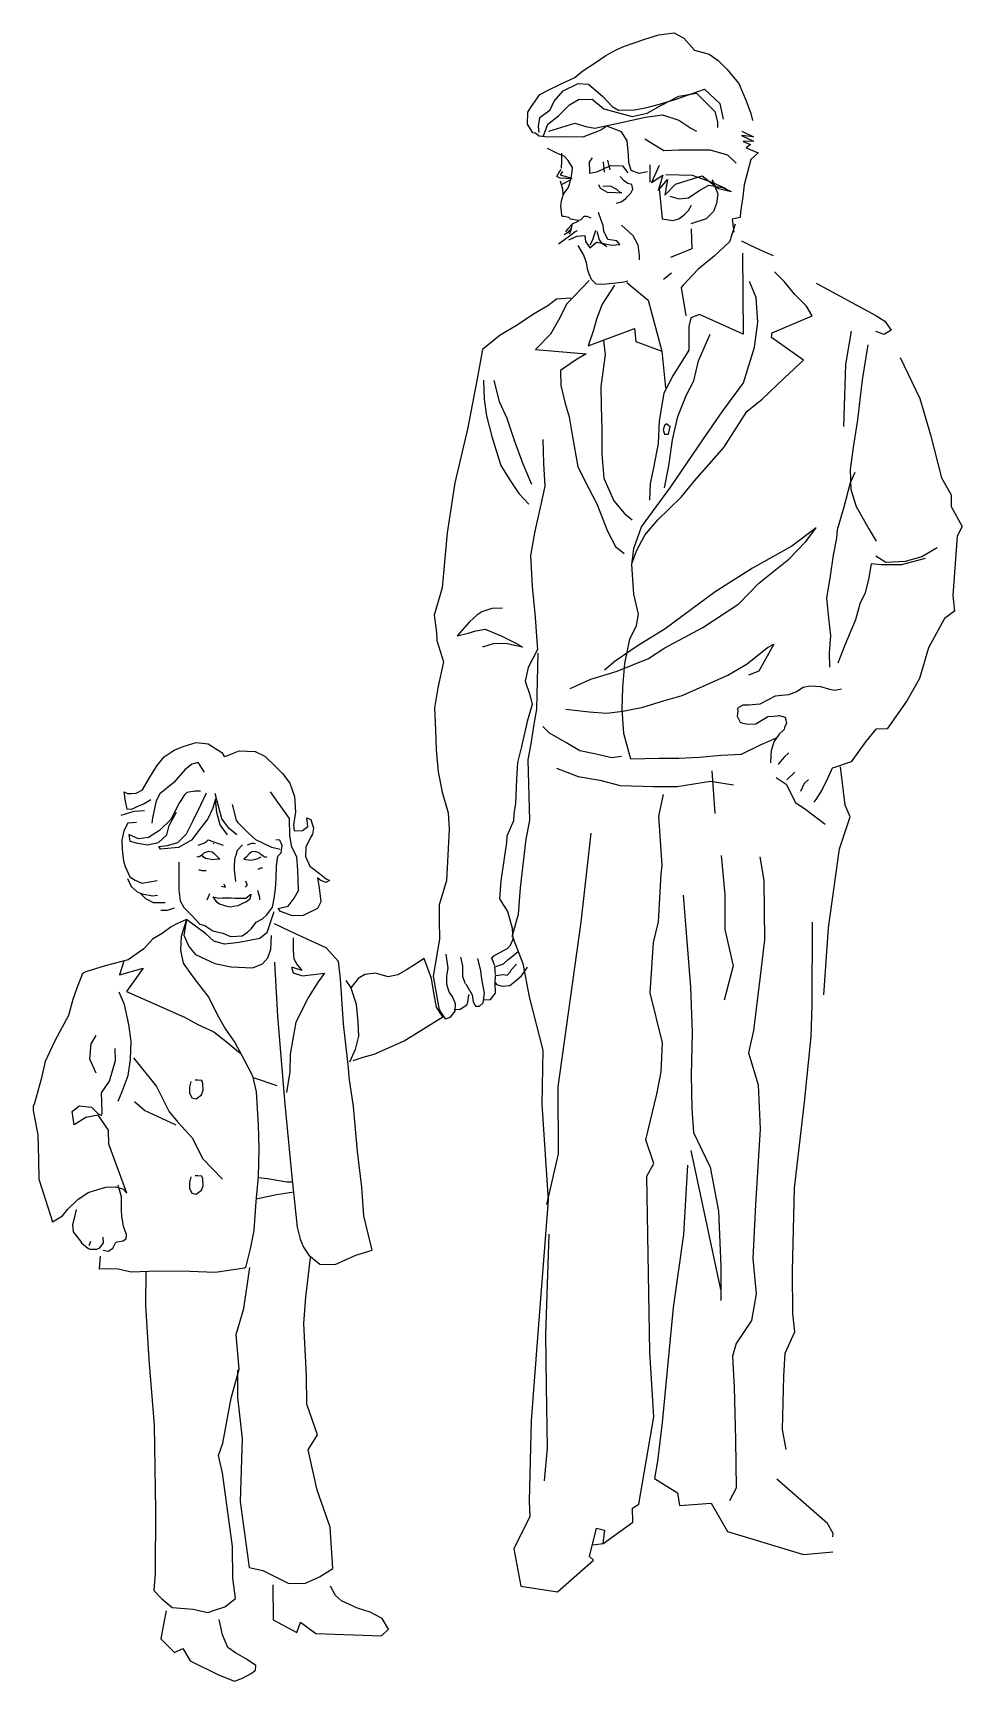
# Model space of a CAD drawing. Header units: millimetres. Extents: x -1539.29 to -1538.12, y 1859.63 to 1861.71.
import ezdxf

# ---------------------------------------------------------------- set-up
doc = ezdxf.new("R2010")
doc.units = ezdxf.units.MM
doc.header["$LTSCALE"] = 10
doc.layers.add('Humanos', color=2, linetype='Continuous')

msp = doc.modelspace()

# ---------------------------------------------------------------- linework, layer by layer
at = {"layer": 'Humanos'}
for p, q in [((-1538.5181, 1861.6989), (-1538.5005, 1861.7041)), ((-1538.5005, 1861.7041), (-1538.4814, 1861.7065)), ((-1538.4814, 1861.7065), (-1538.469, 1861.7)), ((-1538.5673, 1861.678), (-1538.5533, 1861.6858)), ((-1538.5533, 1861.6858), (-1538.5438, 1861.6901)), ((-1538.5438, 1861.6901), (-1538.5181, 1861.6989)), ((-1538.469, 1861.7), (-1538.4556, 1861.6847)), ((-1538.4556, 1861.6847), (-1538.4372, 1861.6797)), ((-1538.5963, 1861.6589), (-1538.5808, 1861.6688)), ((-1538.5808, 1861.6688), (-1538.5673, 1861.678)), ((-1538.4372, 1861.6797), (-1538.4261, 1861.6717)), ((-1538.4261, 1861.6717), (-1538.4149, 1861.6611)), ((-1538.4149, 1861.6611), (-1538.4001, 1861.6429)), ((-1538.64, 1861.6347), (-1538.6233, 1861.6427)), ((-1538.6233, 1861.6427), (-1538.6063, 1861.6504)), ((-1538.6209, 1861.6337), (-1538.602, 1861.6431)), ((-1538.6063, 1861.6504), (-1538.5963, 1861.6589)), ((-1538.602, 1861.6431), (-1538.5891, 1861.6421)), ((-1538.5891, 1861.6421), (-1538.571, 1861.6267)), ((-1538.4001, 1861.6429), (-1538.3908, 1861.6212)), ((-1538.6622, 1861.6123), (-1538.6502, 1861.629)), ((-1538.6502, 1861.629), (-1538.64, 1861.6347)), ((-1538.6375, 1861.6096), (-1538.6323, 1861.6206)), ((-1538.6323, 1861.6206), (-1538.6209, 1861.6337)), ((-1538.6131, 1861.6162), (-1538.6016, 1861.6227)), ((-1538.6016, 1861.6227), (-1538.5846, 1861.6231)), ((-1538.5846, 1861.6231), (-1538.5699, 1861.6111)), ((-1538.571, 1861.6267), (-1538.5591, 1861.6141)), ((-1538.4999, 1861.6168), (-1538.4788, 1861.6233)), ((-1538.499, 1861.6147), (-1538.4755, 1861.6269)), ((-1538.4788, 1861.6233), (-1538.443, 1861.6358)), ((-1538.4755, 1861.6269), (-1538.453, 1861.6307)), ((-1538.453, 1861.6307), (-1538.43, 1861.6075)), ((-1538.443, 1861.6358), (-1538.424, 1861.6178)), ((-1538.424, 1861.6178), (-1538.4195, 1861.5982)), ((-1538.3908, 1861.6212), (-1538.385, 1861.605)), ((-1538.6658, 1861.5918), (-1538.6653, 1861.6068)), ((-1538.6653, 1861.6068), (-1538.6622, 1861.6123)), ((-1538.6521, 1861.5888), (-1538.6502, 1861.6003)), ((-1538.6502, 1861.6003), (-1538.6375, 1861.6096)), ((-1538.6404, 1861.5918), (-1538.627, 1861.6022)), ((-1538.627, 1861.6022), (-1538.6131, 1861.6162)), ((-1538.5699, 1861.6111), (-1538.5342, 1861.6016)), ((-1538.5591, 1861.6141), (-1538.5515, 1861.6094)), ((-1538.5518, 1861.593), (-1538.5172, 1861.6006)), ((-1538.5515, 1861.6094), (-1538.5317, 1861.6098)), ((-1538.5342, 1861.6016), (-1538.5152, 1861.6055)), ((-1538.5317, 1861.6098), (-1538.5175, 1861.6123)), ((-1538.5175, 1861.6123), (-1538.4999, 1861.6168)), ((-1538.5172, 1861.6006), (-1538.496, 1861.6033)), ((-1538.5152, 1861.6055), (-1538.499, 1861.6147)), ((-1538.496, 1861.6033), (-1538.4754, 1861.5969)), ((-1538.43, 1861.6075), (-1538.427, 1861.5945)), ((-1538.385, 1861.605), (-1538.3826, 1861.5963)), ((-1538.6593, 1861.581), (-1538.6658, 1861.5918)), ((-1538.656, 1861.5805), (-1538.6593, 1861.581)), ((-1538.651, 1861.5765), (-1538.656, 1861.5805)), ((-1538.6511, 1861.5812), (-1538.6521, 1861.5888)), ((-1538.6401, 1861.5754), (-1538.651, 1861.5765)), ((-1538.6456, 1861.5772), (-1538.6404, 1861.5918)), ((-1538.6389, 1861.5828), (-1538.6063, 1861.5931)), ((-1538.6063, 1861.5931), (-1538.5926, 1861.5888)), ((-1538.5734, 1861.5843), (-1538.5964, 1861.5756)), ((-1538.5926, 1861.5888), (-1538.5811, 1861.5869)), ((-1538.5811, 1861.5869), (-1538.5518, 1861.593)), ((-1538.5661, 1861.5894), (-1538.5734, 1861.5843)), ((-1538.5474, 1861.5822), (-1538.5661, 1861.5894)), ((-1538.5403, 1861.5709), (-1538.5474, 1861.5822)), ((-1538.4754, 1861.5969), (-1538.4602, 1861.5869)), ((-1538.4602, 1861.5869), (-1538.4533, 1861.583)), ((-1538.427, 1861.5945), (-1538.4269, 1861.5877)), ((-1538.3966, 1861.5774), (-1538.3814, 1861.5704)), ((-1538.3816, 1861.5758), (-1538.3966, 1861.5774)), ((-1538.396, 1861.5829), (-1538.3816, 1861.5758)), ((-1538.6364, 1861.5591), (-1538.6405, 1861.561)), ((-1538.6182, 1861.5759), (-1538.6401, 1861.5754)), ((-1538.6273, 1861.5544), (-1538.6364, 1861.5591)), ((-1538.5964, 1861.5756), (-1538.6182, 1861.5759)), ((-1538.5386, 1861.5532), (-1538.5403, 1861.5709)), ((-1538.518, 1861.5733), (-1538.4944, 1861.5588)), ((-1538.4944, 1861.5588), (-1538.4753, 1861.5593)), ((-1538.4753, 1861.5593), (-1538.4609, 1861.5596)), ((-1538.4609, 1861.5596), (-1538.4364, 1861.5596)), ((-1538.4364, 1861.5596), (-1538.4144, 1861.5533)), ((-1538.3814, 1861.5704), (-1538.3943, 1861.5701)), ((-1538.3943, 1861.5701), (-1538.3854, 1861.5662)), ((-1538.3854, 1861.5662), (-1538.3908, 1861.562)), ((-1538.3908, 1861.562), (-1538.3756, 1861.5555)), ((-1538.3756, 1861.5555), (-1538.385, 1861.5471)), ((-1538.6198, 1861.5513), (-1538.6273, 1861.5544)), ((-1538.6262, 1861.5307), (-1538.6235, 1861.5348)), ((-1538.623, 1861.545), (-1538.6236, 1861.5362)), ((-1538.6232, 1861.5553), (-1538.623, 1861.545)), ((-1538.6148, 1861.546), (-1538.6198, 1861.5513)), ((-1538.6092, 1861.5371), (-1538.6148, 1861.546)), ((-1538.6098, 1861.5316), (-1538.6092, 1861.5371)), ((-1538.5843, 1861.5494), (-1538.5883, 1861.5438)), ((-1538.5883, 1861.5438), (-1538.588, 1861.5316)), ((-1538.5784, 1861.5318), (-1538.5709, 1861.5353)), ((-1538.5709, 1861.5353), (-1538.5615, 1861.5396)), ((-1538.5705, 1861.5442), (-1538.5695, 1861.5312)), ((-1538.5651, 1861.5463), (-1538.5621, 1861.5341)), ((-1538.5615, 1861.5396), (-1538.5464, 1861.5393)), ((-1538.5464, 1861.5393), (-1538.5394, 1861.5305)), ((-1538.5383, 1861.5436), (-1538.5386, 1861.5532)), ((-1538.5354, 1861.5333), (-1538.5383, 1861.5436)), ((-1538.5118, 1861.5407), (-1538.5119, 1861.5189)), ((-1538.5, 1861.5396), (-1538.5099, 1861.5183)), ((-1538.4144, 1861.5533), (-1538.4032, 1861.5426)), ((-1538.385, 1861.5471), (-1538.3931, 1861.5155)), ((-1538.6288, 1861.5258), (-1538.6262, 1861.5307)), ((-1538.6247, 1861.5239), (-1538.6288, 1861.5258)), ((-1538.617, 1861.5233), (-1538.6247, 1861.5239)), ((-1538.6218, 1861.5324), (-1538.6246, 1861.5279)), ((-1538.6246, 1861.5279), (-1538.6116, 1861.5241)), ((-1538.6246, 1861.5204), (-1538.6216, 1861.5103)), ((-1538.6222, 1861.5162), (-1538.611, 1861.5222)), ((-1538.6096, 1861.5229), (-1538.617, 1861.5233)), ((-1538.6148, 1861.5118), (-1538.6128, 1861.516)), ((-1538.6128, 1861.516), (-1538.611, 1861.5242)), ((-1538.611, 1861.5242), (-1538.6098, 1861.5316)), ((-1538.588, 1861.5316), (-1538.5879, 1861.5302)), ((-1538.5879, 1861.5302), (-1538.5784, 1861.5318)), ((-1538.5767, 1861.516), (-1538.5745, 1861.5114)), ((-1538.5443, 1861.5206), (-1538.5493, 1861.526)), ((-1538.5396, 1861.5172), (-1538.5443, 1861.5206)), ((-1538.5347, 1861.516), (-1538.5396, 1861.5172)), ((-1538.5252, 1861.5295), (-1538.5354, 1861.5333)), ((-1538.5332, 1861.51), (-1538.5347, 1861.516)), ((-1538.5149, 1861.5319), (-1538.5252, 1861.5295)), ((-1538.5099, 1861.5183), (-1538.4957, 1861.5274)), ((-1538.4957, 1861.5274), (-1538.5015, 1861.5082)), ((-1538.5015, 1861.5082), (-1538.4895, 1861.5221)), ((-1538.4895, 1861.5221), (-1538.4932, 1861.5023)), ((-1538.4932, 1861.5023), (-1538.4798, 1861.5163)), ((-1538.4916, 1861.5283), (-1538.4588, 1861.5277)), ((-1538.4798, 1861.5163), (-1538.4703, 1861.5192)), ((-1538.4703, 1861.5192), (-1538.4459, 1861.5266)), ((-1538.4588, 1861.5277), (-1538.4341, 1861.5187)), ((-1538.4502, 1861.508), (-1538.4375, 1861.5151)), ((-1538.4459, 1861.5266), (-1538.4257, 1861.5107)), ((-1538.4375, 1861.5151), (-1538.4203, 1861.5122)), ((-1538.4341, 1861.5187), (-1538.4161, 1861.5109)), ((-1538.4336, 1861.522), (-1538.4263, 1861.5039)), ((-1538.3931, 1861.5155), (-1538.3949, 1861.5005)), ((-1538.6238, 1861.4884), (-1538.6232, 1861.4953)), ((-1538.6232, 1861.4953), (-1538.6207, 1861.5035)), ((-1538.6216, 1861.5103), (-1538.6214, 1861.5027)), ((-1538.6207, 1861.5035), (-1538.6148, 1861.5118)), ((-1538.5745, 1861.5114), (-1538.5656, 1861.5061)), ((-1538.5616, 1861.5136), (-1538.5712, 1861.5134)), ((-1538.5656, 1861.5061), (-1538.5552, 1861.5056)), ((-1538.5534, 1861.5097), (-1538.5616, 1861.5136)), ((-1538.5552, 1861.5056), (-1538.547, 1861.5052)), ((-1538.554, 1861.4924), (-1538.5478, 1861.4939)), ((-1538.5492, 1861.5057), (-1538.5534, 1861.5097)), ((-1538.547, 1861.5052), (-1538.5492, 1861.5057)), ((-1538.5478, 1861.4939), (-1538.5419, 1861.4981)), ((-1538.5419, 1861.4981), (-1538.5406, 1861.5003)), ((-1538.5406, 1861.5003), (-1538.5358, 1861.5051)), ((-1538.5358, 1861.5051), (-1538.5332, 1861.51)), ((-1538.5002, 1861.5109), (-1538.4966, 1861.4728)), ((-1538.4869, 1861.5011), (-1538.4753, 1861.4979)), ((-1538.4753, 1861.4979), (-1538.4631, 1861.4989)), ((-1538.4631, 1861.4989), (-1538.4502, 1861.508)), ((-1538.4263, 1861.5039), (-1538.428, 1861.4921)), ((-1538.4257, 1861.5107), (-1538.4092, 1861.507)), ((-1538.4203, 1861.5122), (-1538.4106, 1861.5075)), ((-1538.3949, 1861.5005), (-1538.3977, 1861.4813)), ((-1538.6229, 1861.4822), (-1538.6238, 1861.4884)), ((-1538.6228, 1861.4768), (-1538.6229, 1861.4822)), ((-1538.6222, 1861.4754), (-1538.6228, 1861.4768)), ((-1538.6195, 1861.4755), (-1538.6222, 1861.4754)), ((-1538.614, 1861.4742), (-1538.6195, 1861.4755)), ((-1538.6118, 1861.4723), (-1538.614, 1861.4742)), ((-1538.5949, 1861.4754), (-1538.5989, 1861.4713)), ((-1538.5908, 1861.4755), (-1538.5949, 1861.4754)), ((-1538.5859, 1861.4735), (-1538.5908, 1861.4755)), ((-1538.573, 1861.4711), (-1538.5765, 1861.4805)), ((-1538.4966, 1861.4728), (-1538.4829, 1861.4704)), ((-1538.4829, 1861.4704), (-1538.4753, 1861.4727)), ((-1538.4753, 1861.4727), (-1538.4686, 1861.4775)), ((-1538.4686, 1861.4775), (-1538.4633, 1861.4831)), ((-1538.4633, 1861.4831), (-1538.4593, 1861.49)), ((-1538.4412, 1861.4727), (-1538.4602, 1861.4662)), ((-1538.4319, 1861.4819), (-1538.4412, 1861.4727)), ((-1538.428, 1861.4921), (-1538.4319, 1861.4819)), ((-1538.3984, 1861.4745), (-1538.4084, 1861.4721)), ((-1538.3977, 1861.4813), (-1538.3984, 1861.4745)), ((-1538.6155, 1861.4551), (-1538.6195, 1861.4523)), ((-1538.6113, 1861.4519), (-1538.6194, 1861.4462)), ((-1538.615, 1861.46), (-1538.6182, 1861.4564)), ((-1538.6115, 1861.4601), (-1538.6155, 1861.4551)), ((-1538.6097, 1861.4661), (-1538.615, 1861.46)), ((-1538.6122, 1861.4559), (-1538.6135, 1861.4532)), ((-1538.6115, 1861.4587), (-1538.6122, 1861.4559)), ((-1538.6022, 1861.4704), (-1538.6118, 1861.4723)), ((-1538.6097, 1861.4669), (-1538.6115, 1861.4587)), ((-1538.6059, 1861.4561), (-1538.6113, 1861.4519)), ((-1538.6016, 1861.4698), (-1538.6097, 1861.4661)), ((-1538.6033, 1861.4575), (-1538.6059, 1861.4561)), ((-1538.5989, 1861.4713), (-1538.6022, 1861.4704)), ((-1538.5801, 1861.458), (-1538.5839, 1861.4457)), ((-1538.5787, 1861.4573), (-1538.5757, 1861.4464)), ((-1538.5707, 1861.4643), (-1538.573, 1861.4711)), ((-1538.5699, 1861.4569), (-1538.5707, 1861.4643)), ((-1538.5648, 1861.4467), (-1538.5699, 1861.4569)), ((-1538.5475, 1861.4648), (-1538.5335, 1861.4515)), ((-1538.46, 1861.46), (-1538.4589, 1861.4349)), ((-1538.4047, 1861.4661), (-1538.4116, 1861.4437)), ((-1538.4084, 1861.4721), (-1538.4061, 1861.4558)), ((-1538.6194, 1861.4462), (-1538.6268, 1861.4406)), ((-1538.6139, 1861.4464), (-1538.6039, 1861.4507)), ((-1538.6039, 1861.4507), (-1538.5936, 1861.4515)), ((-1538.5951, 1861.4269), (-1538.6022, 1861.439)), ((-1538.5936, 1861.4515), (-1538.5928, 1861.4441)), ((-1538.5928, 1861.4441), (-1538.5872, 1861.436)), ((-1538.5839, 1861.4457), (-1538.5872, 1861.4394)), ((-1538.5872, 1861.436), (-1538.5791, 1861.4431)), ((-1538.5791, 1861.4431), (-1538.5723, 1861.4418)), ((-1538.5757, 1861.4464), (-1538.5729, 1861.4424)), ((-1538.5729, 1861.4424), (-1538.566, 1861.4379)), ((-1538.5723, 1861.4418), (-1538.5599, 1861.4394)), ((-1538.5533, 1861.445), (-1538.5648, 1861.4467)), ((-1538.5599, 1861.4394), (-1538.5496, 1861.4402)), ((-1538.5496, 1861.4402), (-1538.5533, 1861.445)), ((-1538.5335, 1861.4515), (-1538.5272, 1861.4401)), ((-1538.5272, 1861.4401), (-1538.5255, 1861.4265)), ((-1538.4589, 1861.4349), (-1538.4859, 1861.4239)), ((-1538.4116, 1861.4437), (-1538.4309, 1861.4257)), ((-1538.3838, 1861.4381), (-1538.3961, 1861.4446)), ((-1538.3679, 1861.4311), (-1538.3838, 1861.4381)), ((-1538.3562, 1861.4259), (-1538.3679, 1861.4311)), ((-1538.5914, 1861.4174), (-1538.5951, 1861.4269)), ((-1538.5898, 1861.4079), (-1538.5914, 1861.4174)), ((-1538.5255, 1861.4265), (-1538.5254, 1861.4211)), ((-1538.4309, 1861.4257), (-1538.4515, 1861.4088)), ((-1538.3955, 1861.4296), (-1538.3947, 1861.3277)), ((-1538.5882, 1861.3949), (-1538.6164, 1861.3658)), ((-1538.5884, 1861.4031), (-1538.5898, 1861.4079)), ((-1538.5855, 1861.3963), (-1538.5884, 1861.4031)), ((-1538.5793, 1861.3904), (-1538.5855, 1861.3963)), ((-1538.5711, 1861.3898), (-1538.5793, 1861.3904)), ((-1538.5466, 1861.3925), (-1538.5711, 1861.3898)), ((-1538.5398, 1861.394), (-1538.5466, 1861.3925)), ((-1538.5407, 1861.3925), (-1538.5139, 1861.3701)), ((-1538.4847, 1861.4041), (-1538.4946, 1861.3964)), ((-1538.4515, 1861.4088), (-1538.4695, 1861.3894)), ((-1538.3781, 1861.3736), (-1538.3867, 1861.3937)), ((-1538.3425, 1861.3933), (-1538.355, 1861.406)), ((-1538.3294, 1861.3773), (-1538.3425, 1861.3933)), ((-1538.3026, 1861.3915), (-1538.2278, 1861.351)), ((-1538.6295, 1861.3716), (-1538.6402, 1861.3632)), ((-1538.6112, 1861.3726), (-1538.6295, 1861.3716)), ((-1538.5565, 1861.3893), (-1538.5717, 1861.3654)), ((-1538.5139, 1861.3701), (-1538.4967, 1861.306)), ((-1538.4695, 1861.3894), (-1538.4727, 1861.3861)), ((-1538.4727, 1861.3861), (-1538.4665, 1861.3507)), ((-1538.3761, 1861.3425), (-1538.3781, 1861.3736)), ((-1538.3148, 1861.3627), (-1538.3294, 1861.3773)), ((-1538.6582, 1861.3528), (-1538.679, 1861.3388)), ((-1538.6402, 1861.3632), (-1538.6582, 1861.3528)), ((-1538.6164, 1861.3658), (-1538.6268, 1861.3453)), ((-1538.5717, 1861.3654), (-1538.5789, 1861.3463)), ((-1538.4495, 1861.3523), (-1538.4602, 1861.348)), ((-1538.3947, 1861.3277), (-1538.4495, 1861.3523)), ((-1538.3582, 1861.3293), (-1538.3077, 1861.3507)), ((-1538.3077, 1861.3507), (-1538.3148, 1861.3627)), ((-1538.2278, 1861.351), (-1538.2162, 1861.3437)), ((-1538.679, 1861.3388), (-1538.7004, 1861.3261)), ((-1538.6367, 1861.3275), (-1538.6559, 1861.3081)), ((-1538.6268, 1861.3453), (-1538.6367, 1861.3275)), ((-1538.5896, 1861.3127), (-1538.5311, 1861.3346)), ((-1538.5828, 1861.3325), (-1538.5896, 1861.3127)), ((-1538.5789, 1861.3463), (-1538.5828, 1861.3325)), ((-1538.5311, 1861.3346), (-1538.5295, 1861.3181)), ((-1538.4627, 1861.3371), (-1538.4628, 1861.3073)), ((-1538.4602, 1861.348), (-1538.4627, 1861.3371)), ((-1538.4509, 1861.294), (-1538.4362, 1861.3276)), ((-1538.3803, 1861.3112), (-1538.3761, 1861.3425)), ((-1538.3588, 1861.3231), (-1538.3582, 1861.3293)), ((-1538.2585, 1861.3314), (-1538.2658, 1861.2892)), ((-1538.2172, 1861.3269), (-1538.2274, 1861.3307)), ((-1538.2084, 1861.3325), (-1538.2172, 1861.3269)), ((-1538.2162, 1861.3437), (-1538.2084, 1861.3325)), ((-1538.7223, 1861.308), (-1538.729, 1861.2713)), ((-1538.7004, 1861.3261), (-1538.7223, 1861.308)), ((-1538.6559, 1861.3081), (-1538.5921, 1861.3027)), ((-1538.57, 1861.3194), (-1538.5683, 1861.3013)), ((-1538.5295, 1861.3181), (-1538.4967, 1861.306)), ((-1538.4628, 1861.3073), (-1538.4831, 1861.2752)), ((-1538.3942, 1861.2662), (-1538.3803, 1861.3112)), ((-1538.3187, 1861.2949), (-1538.3588, 1861.3231)), ((-1538.2378, 1861.3142), (-1538.245, 1861.2699)), ((-1538.6054, 1861.2948), (-1538.6241, 1861.2817)), ((-1538.5921, 1861.3027), (-1538.6054, 1861.2948)), ((-1538.5683, 1861.3013), (-1538.5737, 1861.2618)), ((-1538.4967, 1861.306), (-1538.492, 1861.2598)), ((-1538.4566, 1861.2689), (-1538.4509, 1861.294)), ((-1538.3427, 1861.2727), (-1538.3187, 1861.2949)), ((-1538.2658, 1861.2892), (-1538.2682, 1861.2112)), ((-1538.1968, 1861.2981), (-1538.1721, 1861.2465)), ((-1538.729, 1861.2713), (-1538.7412, 1861.2079)), ((-1538.721, 1861.2696), (-1538.7205, 1861.2459)), ((-1538.7081, 1861.2693), (-1538.7013, 1861.2428)), ((-1538.6241, 1861.2817), (-1538.6237, 1861.2627)), ((-1538.4831, 1861.2752), (-1538.4942, 1861.2532)), ((-1538.4657, 1861.2511), (-1538.4566, 1861.2689)), ((-1538.4211, 1861.2296), (-1538.3942, 1861.2662)), ((-1538.3707, 1861.2456), (-1538.3427, 1861.2727)), ((-1538.245, 1861.2699), (-1538.2507, 1861.2197)), ((-1538.7205, 1861.2459), (-1538.7173, 1861.2247)), ((-1538.6237, 1861.2627), (-1538.6186, 1861.2403)), ((-1538.5737, 1861.2618), (-1538.573, 1861.2367)), ((-1538.4942, 1861.2532), (-1538.5003, 1861.2185)), ((-1538.4766, 1861.2238), (-1538.4657, 1861.2511)), ((-1538.39, 1861.2303), (-1538.3707, 1861.2456)), ((-1538.1721, 1861.2465), (-1538.159, 1861.2007)), ((-1538.7173, 1861.2247), (-1538.7106, 1861.1989)), ((-1538.7013, 1861.2428), (-1538.692, 1861.2219)), ((-1538.6186, 1861.2403), (-1538.6134, 1861.2236)), ((-1538.573, 1861.2367), (-1538.5724, 1861.2082)), ((-1538.4835, 1861.1944), (-1538.4766, 1861.2238)), ((-1538.4442, 1861.196), (-1538.4211, 1861.2296)), ((-1538.4188, 1861.1849), (-1538.39, 1861.2303)), ((-1538.7412, 1861.2079), (-1538.7574, 1861.1406)), ((-1538.692, 1861.2219), (-1538.6824, 1861.1941)), ((-1538.6134, 1861.2236), (-1538.6096, 1861.2007)), ((-1538.5724, 1861.2082), (-1538.5725, 1861.1763)), ((-1538.5003, 1861.2185), (-1538.5016, 1861.19)), ((-1538.4933, 1861.2126), (-1538.4953, 1861.2071)), ((-1538.4953, 1861.2071), (-1538.4935, 1861.2016)), ((-1538.4906, 1861.2146), (-1538.4933, 1861.2126)), ((-1538.4906, 1861.2146), (-1538.4864, 1861.2114)), ((-1538.4884, 1861.2018), (-1538.4864, 1861.2114)), ((-1538.2507, 1861.2197), (-1538.2555, 1861.1878)), ((-1538.7106, 1861.1989), (-1538.6995, 1861.1623)), ((-1538.6824, 1861.1941), (-1538.6716, 1861.1643)), ((-1538.6467, 1861.195), (-1538.6455, 1861.1647)), ((-1538.6096, 1861.2007), (-1538.6026, 1861.1607)), ((-1538.5016, 1861.19), (-1538.5071, 1861.1595)), ((-1538.4935, 1861.2016), (-1538.4884, 1861.2018)), ((-1538.4882, 1861.1618), (-1538.4835, 1861.1944)), ((-1538.4855, 1861.1355), (-1538.4442, 1861.196)), ((-1538.4559, 1861.1429), (-1538.4188, 1861.1849)), ((-1538.2555, 1861.1878), (-1538.2597, 1861.1572)), ((-1538.159, 1861.2007), (-1538.1449, 1861.1468)), ((-1538.6995, 1861.1623), (-1538.6875, 1861.1435)), ((-1538.6716, 1861.1643), (-1538.6607, 1861.1386)), ((-1538.6455, 1861.1647), (-1538.6441, 1861.1362)), ((-1538.5725, 1861.1763), (-1538.5698, 1861.1465)), ((-1538.4936, 1861.134), (-1538.4882, 1861.1618)), ((-1538.6875, 1861.1435), (-1538.6768, 1861.1268)), ((-1538.6026, 1861.1607), (-1538.5885, 1861.1333)), ((-1538.5698, 1861.1465), (-1538.557, 1861.1177)), ((-1538.5071, 1861.1595), (-1538.5114, 1861.1396)), ((-1538.4725, 1861.1223), (-1538.4559, 1861.1429)), ((-1538.2674, 1861.1103), (-1538.2593, 1861.1409)), ((-1538.2597, 1861.1572), (-1538.2592, 1861.1322)), ((-1538.2593, 1861.1409), (-1538.2534, 1861.154)), ((-1538.1449, 1861.1468), (-1538.133, 1861.1254)), ((-1538.7574, 1861.1406), (-1538.7669, 1861.0773)), ((-1538.6768, 1861.1268), (-1538.6642, 1861.1134)), ((-1538.6441, 1861.1362), (-1538.649, 1861.1131)), ((-1538.5885, 1861.1333), (-1538.5786, 1861.1138)), ((-1538.5224, 1861.0852), (-1538.4855, 1861.1355)), ((-1538.5114, 1861.1396), (-1538.5123, 1861.1187)), ((-1538.5017, 1861.0938), (-1538.4725, 1861.1223)), ((-1538.2592, 1861.1322), (-1538.2525, 1861.1107)), ((-1538.133, 1861.1254), (-1538.1327, 1861.1105)), ((-1538.649, 1861.1131), (-1538.6564, 1861.0796)), ((-1538.5786, 1861.1138), (-1538.5651, 1861.0796)), ((-1538.557, 1861.1177), (-1538.5439, 1861.1018)), ((-1538.5439, 1861.1018), (-1538.5342, 1861.0938)), ((-1538.2757, 1861.0817), (-1538.2674, 1861.1103)), ((-1538.2525, 1861.1107), (-1538.2364, 1861.0825)), ((-1538.1327, 1861.1105), (-1538.1192, 1861.0856)), ((-1538.6564, 1861.0796), (-1538.662, 1861.0491)), ((-1538.5651, 1861.0796), (-1538.5552, 1861.0601)), ((-1538.5321, 1861.0579), (-1538.5224, 1861.0852)), ((-1538.5181, 1861.0744), (-1538.5017, 1861.0938)), ((-1538.3025, 1861.084), (-1538.3334, 1861.0609)), ((-1538.3157, 1861.0668), (-1538.3025, 1861.084)), ((-1538.2768, 1861.0708), (-1538.2757, 1861.0817)), ((-1538.2364, 1861.0825), (-1538.2272, 1861.067)), ((-1538.1192, 1861.0856), (-1538.1251, 1861.0733)), ((-1538.7669, 1861.0773), (-1538.773, 1861.0081)), ((-1538.5552, 1861.0601), (-1538.5442, 1861.0516)), ((-1538.5344, 1861.0375), (-1538.5321, 1861.0579)), ((-1538.5285, 1861.0547), (-1538.5181, 1861.0744)), ((-1538.3334, 1861.0609), (-1538.3826, 1861.0331)), ((-1538.3371, 1861.0444), (-1538.3157, 1861.0668)), ((-1538.281, 1861.0496), (-1538.2768, 1861.0708)), ((-1538.1505, 1861.0586), (-1538.1699, 1861.0474)), ((-1538.1251, 1861.0733), (-1538.1309, 1860.9986)), ((-1538.662, 1861.0491), (-1538.6598, 1861.0099)), ((-1538.5322, 1861.0002), (-1538.5344, 1861.0375)), ((-1538.5343, 1861.0398), (-1538.5285, 1861.0547)), ((-1538.3748, 1861.0141), (-1538.3371, 1861.0444)), ((-1538.2845, 1861.0232), (-1538.281, 1861.0496)), ((-1538.2334, 1861.0385), (-1538.237, 1861.0188)), ((-1538.2211, 1861.0374), (-1538.2334, 1861.0385)), ((-1538.2152, 1861.0402), (-1538.2276, 1861.0481)), ((-1538.1954, 1861.0373), (-1538.2211, 1861.0374)), ((-1538.1908, 1861.0415), (-1538.2152, 1861.0402)), ((-1538.1657, 1861.0453), (-1538.1954, 1861.0373)), ((-1538.1699, 1861.0474), (-1538.1908, 1861.0415)), ((-1538.3826, 1861.0331), (-1538.4297, 1861.0033)), ((-1538.2894, 1860.9953), (-1538.2845, 1861.0232)), ((-1538.237, 1861.0188), (-1538.2415, 1861.0009)), ((-1538.773, 1861.0081), (-1538.7831, 1860.974)), ((-1538.6598, 1861.0099), (-1538.6563, 1860.9712)), ((-1538.5263, 1860.9753), (-1538.5322, 1861.0002)), ((-1538.4297, 1861.0033), (-1538.4928, 1860.9569)), ((-1538.4001, 1860.9882), (-1538.3748, 1861.0141)), ((-1538.2415, 1861.0009), (-1538.2472, 1860.9894)), ((-1538.1309, 1860.9986), (-1538.1285, 1860.9789)), ((-1538.7234, 1860.9779), (-1538.7295, 1860.9737)), ((-1538.7107, 1860.9823), (-1538.7234, 1860.9779)), ((-1538.6972, 1860.9826), (-1538.7107, 1860.9823)), ((-1538.5287, 1860.961), (-1538.5263, 1860.9753)), ((-1538.4451, 1860.9585), (-1538.4001, 1860.9882)), ((-1538.2869, 1860.9702), (-1538.2894, 1860.9953)), ((-1538.2472, 1860.9894), (-1538.253, 1860.9682)), ((-1538.1285, 1860.9789), (-1538.1411, 1860.9699)), ((-1538.7831, 1860.974), (-1538.7805, 1860.9523)), ((-1538.7388, 1860.9654), (-1538.7541, 1860.9481)), ((-1538.7295, 1860.9737), (-1538.7388, 1860.9654)), ((-1538.731, 1860.954), (-1538.7189, 1860.9563)), ((-1538.7189, 1860.9563), (-1538.6991, 1860.9479)), ((-1538.6563, 1860.9712), (-1538.6544, 1860.9469)), ((-1538.537, 1860.9439), (-1538.5287, 1860.961)), ((-1538.4928, 1860.9569), (-1538.5264, 1860.9356)), ((-1538.493, 1860.9329), (-1538.4451, 1860.9585)), ((-1538.2843, 1860.9485), (-1538.2869, 1860.9702)), ((-1538.253, 1860.9682), (-1538.2664, 1860.9361)), ((-1538.1411, 1860.9699), (-1538.1614, 1860.9329)), ((-1538.7805, 1860.9523), (-1538.7798, 1860.9421)), ((-1538.7798, 1860.9421), (-1538.7716, 1860.9152)), ((-1538.7541, 1860.9481), (-1538.7404, 1860.9511)), ((-1538.7404, 1860.9511), (-1538.731, 1860.954)), ((-1538.7077, 1860.9382), (-1538.7225, 1860.9338)), ((-1538.6914, 1860.938), (-1538.7077, 1860.9382)), ((-1538.6991, 1860.9479), (-1538.6772, 1860.9369)), ((-1538.6723, 1860.9335), (-1538.6914, 1860.938)), ((-1538.6772, 1860.9369), (-1538.6723, 1860.9335)), ((-1538.6544, 1860.9469), (-1538.6533, 1860.9306)), ((-1538.5264, 1860.9356), (-1538.5554, 1860.9159)), ((-1538.5432, 1860.9132), (-1538.537, 1860.9439)), ((-1538.3559, 1860.9374), (-1538.375, 1860.9036)), ((-1538.364, 1860.9331), (-1538.3559, 1860.9374)), ((-1538.286, 1860.9262), (-1538.2843, 1860.9485)), ((-1538.2664, 1860.9361), (-1538.2754, 1860.9135)), ((-1538.7716, 1860.9152), (-1538.7785, 1860.8825)), ((-1538.6533, 1860.9306), (-1538.665, 1860.9079)), ((-1538.6542, 1860.8555), (-1538.6525, 1860.9259)), ((-1538.5554, 1860.9159), (-1538.5688, 1860.9046)), ((-1538.553, 1860.9036), (-1538.5138, 1860.9195)), ((-1538.546, 1860.8828), (-1538.5432, 1860.9132)), ((-1538.5138, 1860.9195), (-1538.493, 1860.9329)), ((-1538.4137, 1860.8986), (-1538.3894, 1860.9128)), ((-1538.3894, 1860.9128), (-1538.364, 1860.9331)), ((-1538.2856, 1860.9086), (-1538.286, 1860.9262)), ((-1538.1614, 1860.9329), (-1538.1728, 1860.894)), ((-1538.665, 1860.9079), (-1538.6687, 1860.891)), ((-1538.612, 1860.8818), (-1538.5863, 1860.8933)), ((-1538.5863, 1860.8933), (-1538.553, 1860.9036)), ((-1538.4455, 1860.8842), (-1538.4137, 1860.8986)), ((-1538.375, 1860.9036), (-1538.3877, 1860.8984)), ((-1538.1728, 1860.894), (-1538.1885, 1860.866)), ((-1538.7785, 1860.8825), (-1538.7826, 1860.8574)), ((-1538.6687, 1860.891), (-1538.6629, 1860.8735)), ((-1538.6629, 1860.8735), (-1538.66, 1860.8614)), ((-1538.5468, 1860.8557), (-1538.546, 1860.8828)), ((-1538.4948, 1860.866), (-1538.4712, 1860.8727)), ((-1538.4712, 1860.8727), (-1538.4455, 1860.8842)), ((-1538.3544, 1860.8719), (-1538.3737, 1860.8618)), ((-1538.3373, 1860.8737), (-1538.3544, 1860.8719)), ((-1538.3272, 1860.8774), (-1538.3373, 1860.8737)), ((-1538.3192, 1860.883), (-1538.3272, 1860.8774)), ((-1538.3102, 1860.8846), (-1538.3192, 1860.883)), ((-1538.2966, 1860.8836), (-1538.3102, 1860.8846)), ((-1538.2856, 1860.8803), (-1538.2966, 1860.8836)), ((-1538.2795, 1860.8791), (-1538.2856, 1860.8803)), ((-1538.2706, 1860.8806), (-1538.2795, 1860.8791)), ((-1538.7826, 1860.8574), (-1538.7814, 1860.829)), ((-1538.66, 1860.8614), (-1538.6663, 1860.8401)), ((-1538.6579, 1860.8344), (-1538.6542, 1860.8555)), ((-1538.6174, 1860.8558), (-1538.5881, 1860.8523)), ((-1538.5881, 1860.8523), (-1538.5662, 1860.8507)), ((-1538.5662, 1860.8507), (-1538.5458, 1860.8533)), ((-1538.5448, 1860.8251), (-1538.5468, 1860.8557)), ((-1538.5458, 1860.8533), (-1538.5206, 1860.858)), ((-1538.5206, 1860.858), (-1538.4948, 1860.866)), ((-1538.4014, 1860.8529), (-1538.4021, 1860.8467)), ((-1538.3988, 1860.8585), (-1538.4015, 1860.857)), ((-1538.4015, 1860.857), (-1538.4014, 1860.8529)), ((-1538.3948, 1860.8605), (-1538.3988, 1860.8585)), ((-1538.3874, 1860.8607), (-1538.3948, 1860.8605)), ((-1538.3737, 1860.8618), (-1538.3874, 1860.8607)), ((-1538.1885, 1860.866), (-1538.2135, 1860.8308)), ((-1538.6663, 1860.8401), (-1538.6732, 1860.8088)), ((-1538.6609, 1860.8144), (-1538.6579, 1860.8344)), ((-1538.6383, 1860.8253), (-1538.6466, 1860.8338)), ((-1538.4021, 1860.8467), (-1538.3984, 1860.8394)), ((-1538.3984, 1860.8394), (-1538.395, 1860.8381)), ((-1538.395, 1860.8381), (-1538.3882, 1860.8369)), ((-1538.3882, 1860.8369), (-1538.3786, 1860.8371)), ((-1538.3786, 1860.8371), (-1538.3634, 1860.8465)), ((-1538.3634, 1860.8465), (-1538.356, 1860.8467)), ((-1538.356, 1860.8467), (-1538.3519, 1860.8474)), ((-1538.3519, 1860.8474), (-1538.3492, 1860.8475)), ((-1538.3492, 1860.8475), (-1538.3415, 1860.8457)), ((-1538.3431, 1860.8299), (-1538.3492, 1860.8243)), ((-1538.3426, 1860.8326), (-1538.3431, 1860.8299)), ((-1538.34, 1860.8381), (-1538.3426, 1860.8326)), ((-1538.3415, 1860.8457), (-1538.34, 1860.8381)), ((-1538.2276, 1860.8305), (-1538.2408, 1860.8147)), ((-1538.2135, 1860.8308), (-1538.2276, 1860.8305)), ((-1539.0988, 1860.8085), (-1539.0826, 1860.8138)), ((-1539.0826, 1860.8138), (-1539.0675, 1860.812)), ((-1539.0675, 1860.812), (-1539.0503, 1860.8009)), ((-1538.7814, 1860.829), (-1538.7809, 1860.8046)), ((-1538.6651, 1860.7919), (-1538.6609, 1860.8144)), ((-1538.6177, 1860.8135), (-1538.6383, 1860.8253)), ((-1538.5999, 1860.803), (-1538.6177, 1860.8135)), ((-1538.536, 1860.7928), (-1538.5448, 1860.8251)), ((-1538.3724, 1860.8106), (-1538.3971, 1860.7984)), ((-1538.3528, 1860.8191), (-1538.3724, 1860.8106)), ((-1538.3558, 1860.8146), (-1538.3591, 1860.803)), ((-1538.3492, 1860.8243), (-1538.3558, 1860.8146)), ((-1538.2408, 1860.8147), (-1538.2587, 1860.7892)), ((-1539.1318, 1860.7846), (-1539.1231, 1860.7957)), ((-1539.1231, 1860.7957), (-1539.1104, 1860.8042)), ((-1539.1104, 1860.8042), (-1539.0988, 1860.8085)), ((-1539.08, 1860.7885), (-1539.0882, 1860.7863)), ((-1539.0722, 1860.7764), (-1539.08, 1860.7885)), ((-1539.0503, 1860.8009), (-1539.0475, 1860.796)), ((-1539.0475, 1860.796), (-1539.0434, 1860.7975)), ((-1539.0434, 1860.7975), (-1539.0285, 1860.8033)), ((-1539.0285, 1860.8033), (-1539.0086, 1860.8024)), ((-1539.0086, 1860.8024), (-1538.9962, 1860.7966)), ((-1538.9962, 1860.7966), (-1538.9822, 1860.7825)), ((-1538.7809, 1860.8046), (-1538.7782, 1860.7768)), ((-1538.6782, 1860.7884), (-1538.6796, 1860.7675)), ((-1538.6732, 1860.8088), (-1538.6782, 1860.7884)), ((-1538.6627, 1860.7155), (-1538.6651, 1860.7919)), ((-1538.5814, 1860.7994), (-1538.5999, 1860.803)), ((-1538.5596, 1860.7944), (-1538.5814, 1860.7994)), ((-1538.5474, 1860.796), (-1538.5596, 1860.7944)), ((-1538.5, 1860.7935), (-1538.536, 1860.7928)), ((-1538.4756, 1860.7935), (-1538.5, 1860.7935)), ((-1538.4493, 1860.7946), (-1538.4756, 1860.7935)), ((-1538.4222, 1860.7973), (-1538.4493, 1860.7946)), ((-1538.3971, 1860.7984), (-1538.4222, 1860.7973)), ((-1538.3595, 1860.7967), (-1538.3601, 1860.7879)), ((-1538.3591, 1860.803), (-1538.3595, 1860.7967)), ((-1538.3484, 1860.7888), (-1538.3505, 1860.786)), ((-1538.3423, 1860.7958), (-1538.3484, 1860.7888)), ((-1538.337, 1860.8007), (-1538.3423, 1860.7958)), ((-1538.2587, 1860.7892), (-1538.2808, 1860.7819)), ((-1539.1502, 1860.7541), (-1539.141, 1860.7701)), ((-1539.141, 1860.7701), (-1539.1318, 1860.7846)), ((-1539.0968, 1860.7793), (-1539.1109, 1860.7632)), ((-1539.0882, 1860.7863), (-1539.0968, 1860.7793)), ((-1538.9822, 1860.7825), (-1538.9739, 1860.7745)), ((-1538.9739, 1860.7745), (-1538.9648, 1860.7624)), ((-1538.7782, 1860.7768), (-1538.773, 1860.7512)), ((-1538.6796, 1860.7675), (-1538.6811, 1860.7368)), ((-1538.6292, 1860.7813), (-1538.6019, 1860.771)), ((-1538.6019, 1860.771), (-1538.5747, 1860.7662)), ((-1538.434, 1860.7781), (-1538.4302, 1860.7245)), ((-1538.3528, 1860.7696), (-1538.3402, 1860.7611)), ((-1538.3296, 1860.7764), (-1538.3397, 1860.7666)), ((-1538.2885, 1860.7683), (-1538.295, 1860.7545)), ((-1538.282, 1860.7821), (-1538.2885, 1860.7683)), ((-1538.2662, 1860.7348), (-1538.2721, 1860.7829)), ((-1539.1734, 1860.7516), (-1539.1692, 1860.7496)), ((-1539.1717, 1860.74), (-1539.1734, 1860.7516)), ((-1539.1692, 1860.7496), (-1539.1638, 1860.7497)), ((-1539.1638, 1860.7497), (-1539.1583, 1860.7498)), ((-1539.1583, 1860.7498), (-1539.1502, 1860.7541)), ((-1539.1283, 1860.7492), (-1539.1328, 1860.7403)), ((-1539.1109, 1860.7632), (-1539.1283, 1860.7492)), ((-1539.0974, 1860.7479), (-1539.1027, 1860.7396)), ((-1539.0942, 1860.7507), (-1539.0974, 1860.7479)), ((-1539.0839, 1860.7523), (-1539.0942, 1860.7507)), ((-1539.0771, 1860.7525), (-1539.0839, 1860.7523)), ((-1539.0767, 1860.7353), (-1539.0696, 1860.7505)), ((-1539.0504, 1860.7176), (-1539.0587, 1860.7494)), ((-1538.9779, 1860.7356), (-1538.9891, 1860.7518)), ((-1538.9648, 1860.7624), (-1538.959, 1860.7456)), ((-1538.773, 1860.7512), (-1538.7657, 1860.725)), ((-1538.5747, 1860.7662), (-1538.5494, 1860.7594)), ((-1538.5494, 1860.7594), (-1538.5073, 1860.7581)), ((-1538.5073, 1860.7581), (-1538.4775, 1860.7582)), ((-1538.5006, 1860.7211), (-1538.4949, 1860.7483)), ((-1538.4775, 1860.7582), (-1538.4357, 1860.7651)), ((-1538.4357, 1860.7651), (-1538.4065, 1860.7603)), ((-1538.3402, 1860.7611), (-1538.3287, 1860.7382)), ((-1538.3178, 1860.7622), (-1538.3222, 1860.752)), ((-1538.3124, 1860.7672), (-1538.3178, 1860.7622)), ((-1538.295, 1860.7545), (-1538.3029, 1860.7421)), ((-1539.1768, 1860.7221), (-1539.1605, 1860.7274)), ((-1539.1696, 1860.7299), (-1539.1717, 1860.74)), ((-1539.1641, 1860.7292), (-1539.1696, 1860.7299)), ((-1539.1573, 1860.7329), (-1539.1641, 1860.7292)), ((-1539.1605, 1860.7274), (-1539.1477, 1860.7283)), ((-1539.1479, 1860.7364), (-1539.1573, 1860.7329)), ((-1539.1396, 1860.7415), (-1539.1479, 1860.7364)), ((-1539.1328, 1860.7403), (-1539.1377, 1860.7189)), ((-1539.1035, 1860.7382), (-1539.1145, 1860.7167)), ((-1539.1027, 1860.7396), (-1539.1035, 1860.7382)), ((-1539.0866, 1860.7154), (-1539.0767, 1860.7353)), ((-1539.0616, 1860.731), (-1539.0681, 1860.7178)), ((-1539.0585, 1860.7426), (-1539.0616, 1860.731)), ((-1539.0585, 1860.742), (-1539.0585, 1860.7426)), ((-1539.0568, 1860.7256), (-1539.0585, 1860.742)), ((-1539.032, 1860.7159), (-1539.0371, 1860.7356)), ((-1538.9652, 1860.7182), (-1538.9779, 1860.7356)), ((-1538.959, 1860.7456), (-1538.9577, 1860.7258)), ((-1538.6811, 1860.7368), (-1538.6828, 1860.724)), ((-1538.3287, 1860.7382), (-1538.3157, 1860.7295)), ((-1538.3157, 1860.7295), (-1538.2913, 1860.7109)), ((-1538.3029, 1860.7421), (-1538.3055, 1860.7387)), ((-1538.2599, 1860.72), (-1538.2662, 1860.7348)), ((-1539.1684, 1860.7122), (-1539.1736, 1860.7025)), ((-1539.1575, 1860.713), (-1539.1684, 1860.7122)), ((-1539.1377, 1860.7189), (-1539.1384, 1860.7121)), ((-1539.1145, 1860.7167), (-1539.1286, 1860.7028)), ((-1539.1195, 1860.6975), (-1539.1165, 1860.7093)), ((-1539.1165, 1860.7093), (-1539.1073, 1860.7259)), ((-1539.095, 1860.6988), (-1539.0866, 1860.7154)), ((-1539.0755, 1860.7081), (-1539.0887, 1860.6908)), ((-1539.0681, 1860.7178), (-1539.0755, 1860.7081)), ((-1539.0523, 1860.71), (-1539.0568, 1860.7256)), ((-1539.0431, 1860.6973), (-1539.0523, 1860.71)), ((-1539.0413, 1860.7055), (-1539.0504, 1860.7176)), ((-1539.0316, 1860.6976), (-1539.0413, 1860.7055)), ((-1539.0298, 1860.7126), (-1539.032, 1860.7159)), ((-1539.0172, 1860.6998), (-1539.0298, 1860.7126)), ((-1538.9647, 1860.6964), (-1538.9652, 1860.7182)), ((-1538.9577, 1860.7258), (-1538.9601, 1860.7101)), ((-1538.9601, 1860.7101), (-1538.9594, 1860.7025)), ((-1538.949, 1860.7028), (-1538.9423, 1860.7078)), ((-1538.9434, 1860.7187), (-1538.9384, 1860.7166)), ((-1538.9423, 1860.7078), (-1538.9434, 1860.7187)), ((-1538.9384, 1860.7166), (-1538.9349, 1860.7058)), ((-1538.9349, 1860.7058), (-1538.9361, 1860.6984)), ((-1538.7657, 1860.725), (-1538.7645, 1860.7047)), ((-1538.6834, 1860.7151), (-1538.6917, 1860.696)), ((-1538.6828, 1860.724), (-1538.6834, 1860.7151)), ((-1538.6677, 1860.6922), (-1538.6627, 1860.7155)), ((-1538.4965, 1860.6589), (-1538.5006, 1860.7211)), ((-1538.2732, 1860.6799), (-1538.2599, 1860.72)), ((-1539.1736, 1860.7025), (-1539.1761, 1860.6908)), ((-1539.1761, 1860.6908), (-1539.1758, 1860.6793)), ((-1539.1675, 1860.6978), (-1539.1659, 1860.6896)), ((-1539.1551, 1860.6926), (-1539.1675, 1860.6978)), ((-1539.1659, 1860.6896), (-1539.1563, 1860.6871)), ((-1539.1563, 1860.6871), (-1539.144, 1860.6847)), ((-1539.1426, 1860.6942), (-1539.1551, 1860.6926)), ((-1539.144, 1860.6847), (-1539.1302, 1860.6877)), ((-1539.1286, 1860.7028), (-1539.1426, 1860.6942)), ((-1539.1302, 1860.6877), (-1539.1195, 1860.6975)), ((-1539.1186, 1860.6839), (-1539.1056, 1860.6877)), ((-1539.1056, 1860.6877), (-1539.095, 1860.6988)), ((-1539.0887, 1860.6908), (-1539.1049, 1860.6815)), ((-1539.0801, 1860.6843), (-1539.0728, 1860.6872)), ((-1539.0728, 1860.6872), (-1539.0693, 1860.6894)), ((-1539.0693, 1860.6894), (-1539.0674, 1860.6914)), ((-1539.0674, 1860.6914), (-1539.0486, 1860.6845)), ((-1539.0611, 1860.6869), (-1539.0605, 1860.6861)), ((-1539.0245, 1860.6847), (-1539.0311, 1860.6777)), ((-1539.0182, 1860.6848), (-1539.0128, 1860.6871)), ((-1539.0075, 1860.6913), (-1539.0172, 1860.6998)), ((-1539.0128, 1860.6871), (-1539.0101, 1860.6871)), ((-1539.0101, 1860.6871), (-1539.0081, 1860.6864)), ((-1538.9875, 1860.6814), (-1539.0075, 1860.6913)), ((-1538.9774, 1860.6906), (-1538.9823, 1860.6911)), ((-1538.9745, 1860.6839), (-1538.9774, 1860.6906)), ((-1538.9622, 1860.682), (-1538.9647, 1860.6964)), ((-1538.9594, 1860.7025), (-1538.949, 1860.7028)), ((-1538.9387, 1860.6942), (-1538.9445, 1860.6818)), ((-1538.9361, 1860.6984), (-1538.9387, 1860.6942)), ((-1538.7645, 1860.7047), (-1538.7669, 1860.6558)), ((-1538.6923, 1860.6878), (-1538.6994, 1860.6396)), ((-1538.6917, 1860.696), (-1538.6923, 1860.6878)), ((-1538.6745, 1860.6307), (-1538.6677, 1860.6922)), ((-1538.5861, 1860.6996), (-1538.5986, 1860.5874)), ((-1539.1758, 1860.6793), (-1539.1741, 1860.6643)), ((-1539.1741, 1860.6643), (-1539.172, 1860.6575)), ((-1539.1295, 1860.683), (-1539.1186, 1860.6839)), ((-1539.1273, 1860.6796), (-1539.1295, 1860.683)), ((-1539.1049, 1860.6815), (-1539.1273, 1860.6796)), ((-1539.0817, 1860.6704), (-1539.0797, 1860.6697)), ((-1539.0797, 1860.6697), (-1539.077, 1860.6711)), ((-1539.077, 1860.6711), (-1539.0744, 1860.6733)), ((-1539.0707, 1860.6679), (-1539.0749, 1860.6705)), ((-1539.0744, 1860.6733), (-1539.0723, 1860.6753)), ((-1539.0723, 1860.6753), (-1539.0668, 1860.6768)), ((-1539.066, 1860.6667), (-1539.0707, 1860.6679)), ((-1539.0668, 1860.6768), (-1539.0627, 1860.6763)), ((-1539.0619, 1860.666), (-1539.066, 1860.6667)), ((-1539.0627, 1860.6763), (-1539.06, 1860.6742)), ((-1539.0557, 1860.6669), (-1539.0619, 1860.666)), ((-1539.06, 1860.6742), (-1539.0558, 1860.6696)), ((-1539.0558, 1860.6696), (-1539.053, 1860.667)), ((-1539.053, 1860.667), (-1539.0557, 1860.6669)), ((-1539.0342, 1860.6688), (-1539.0348, 1860.6599)), ((-1539.0329, 1860.6716), (-1539.0342, 1860.6688)), ((-1539.0311, 1860.6777), (-1539.0329, 1860.6716)), ((-1539.0198, 1860.6694), (-1539.0226, 1860.6667)), ((-1539.0226, 1860.6667), (-1539.0199, 1860.6666)), ((-1539.0199, 1860.6666), (-1539.0137, 1860.6656)), ((-1539.0155, 1860.6739), (-1539.0198, 1860.6694)), ((-1539.0127, 1860.6759), (-1539.0155, 1860.6739)), ((-1539.0137, 1860.6656), (-1539.0096, 1860.6663)), ((-1539.0086, 1860.6764), (-1539.0127, 1860.6759)), ((-1539.0096, 1860.6663), (-1539.0049, 1860.6675)), ((-1539.0032, 1860.6748), (-1539.0086, 1860.6764)), ((-1539.0049, 1860.6675), (-1539.0007, 1860.67)), ((-1539.0012, 1860.6728), (-1539.0032, 1860.6748)), ((-1538.9985, 1860.6705), (-1539.0012, 1860.6728)), ((-1538.9958, 1860.6691), (-1538.9985, 1860.6705)), ((-1538.9939, 1860.6698), (-1538.9958, 1860.6691)), ((-1538.9771, 1860.6789), (-1538.9875, 1860.6814)), ((-1538.9816, 1860.6583), (-1538.9797, 1860.6707)), ((-1538.9797, 1860.6707), (-1538.9757, 1860.6749)), ((-1538.9757, 1860.6749), (-1538.9745, 1860.6839)), ((-1538.9559, 1860.6699), (-1538.9622, 1860.682)), ((-1538.9547, 1860.6529), (-1538.9559, 1860.6699)), ((-1538.9445, 1860.6818), (-1538.945, 1860.6701)), ((-1538.945, 1860.6701), (-1538.9398, 1860.6579)), ((-1538.4223, 1860.6713), (-1538.4177, 1860.6226)), ((-1538.3734, 1860.6696), (-1538.3687, 1860.6399)), ((-1538.2873, 1860.5804), (-1538.2732, 1860.6799)), ((-1539.172, 1860.6575), (-1539.1662, 1860.6446)), ((-1539.1662, 1860.6446), (-1539.1593, 1860.6406)), ((-1539.1043, 1860.655), (-1539.1046, 1860.6433)), ((-1539.1046, 1860.6433), (-1539.1043, 1860.6277)), ((-1539.1045, 1860.6631), (-1539.1043, 1860.655)), ((-1539.0795, 1860.6537), (-1539.0754, 1860.6525)), ((-1539.0754, 1860.6525), (-1539.07, 1860.6526)), ((-1539.0348, 1860.6599), (-1539.0347, 1860.6558)), ((-1539.0347, 1860.6558), (-1539.0347, 1860.653)), ((-1539.0347, 1860.653), (-1539.0337, 1860.6435)), ((-1539.0337, 1860.6435), (-1539.033, 1860.6388)), ((-1539.0045, 1860.6543), (-1539.0012, 1860.6558)), ((-1539.0012, 1860.6558), (-1538.999, 1860.6558)), ((-1538.9818, 1860.6427), (-1538.9816, 1860.6583)), ((-1538.9544, 1860.6406), (-1538.9547, 1860.6529)), ((-1538.9398, 1860.6579), (-1538.9273, 1860.6487)), ((-1538.9299, 1860.6432), (-1538.9277, 1860.6309)), ((-1538.9266, 1860.6405), (-1538.9299, 1860.6432)), ((-1538.9273, 1860.6487), (-1538.919, 1860.642)), ((-1538.7669, 1860.6558), (-1538.7679, 1860.6401)), ((-1538.501, 1860.5881), (-1538.4977, 1860.648)), ((-1538.4977, 1860.648), (-1538.4965, 1860.6589)), ((-1539.1689, 1860.6426), (-1539.1646, 1860.6323)), ((-1539.1646, 1860.6323), (-1539.1569, 1860.6257)), ((-1539.1593, 1860.6406), (-1539.1511, 1860.6367)), ((-1539.1569, 1860.6257), (-1539.1507, 1860.6231)), ((-1539.1527, 1860.6238), (-1539.1465, 1860.6172)), ((-1539.1511, 1860.6367), (-1539.1318, 1860.6399)), ((-1539.1507, 1860.6231), (-1539.1376, 1860.6207)), ((-1539.1043, 1860.6277), (-1539.1026, 1860.6146)), ((-1539.0659, 1860.6231), (-1539.068, 1860.6182)), ((-1539.0506, 1860.633), (-1539.0457, 1860.6317)), ((-1539.0471, 1860.6344), (-1539.0479, 1860.635)), ((-1539.0457, 1860.6317), (-1539.0471, 1860.6344)), ((-1539.0184, 1860.6343), (-1539.0211, 1860.6315)), ((-1539.0207, 1860.6397), (-1539.0184, 1860.6343)), ((-1539.0202, 1860.6179), (-1539.0137, 1860.6228)), ((-1539.0137, 1860.6228), (-1539.0153, 1860.6166)), ((-1539.0054, 1860.6278), (-1539.0031, 1860.6191)), ((-1538.9847, 1860.6173), (-1538.9828, 1860.6297)), ((-1538.9828, 1860.6297), (-1538.9818, 1860.6427)), ((-1538.9594, 1860.6179), (-1538.9541, 1860.6276)), ((-1538.9541, 1860.6276), (-1538.9544, 1860.6406)), ((-1538.9277, 1860.6309), (-1538.9259, 1860.6132)), ((-1538.9197, 1860.6373), (-1538.9266, 1860.6405)), ((-1538.9149, 1860.6402), (-1538.9197, 1860.6373)), ((-1538.919, 1860.642), (-1538.9149, 1860.6402)), ((-1538.771, 1860.6287), (-1538.7768, 1860.6096)), ((-1538.7679, 1860.6401), (-1538.771, 1860.6287)), ((-1538.6994, 1860.6396), (-1538.7009, 1860.617)), ((-1538.677, 1860.5978), (-1538.6745, 1860.6307)), ((-1538.4177, 1860.6226), (-1538.4176, 1860.5785)), ((-1538.3687, 1860.6399), (-1538.3677, 1860.5652)), ((-1539.1465, 1860.6172), (-1539.1367, 1860.6125)), ((-1539.1376, 1860.6207), (-1539.1314, 1860.6216)), ((-1539.1367, 1860.6125), (-1539.1265, 1860.6122)), ((-1539.1269, 1860.6026), (-1539.1187, 1860.6028)), ((-1539.1265, 1860.6122), (-1539.1216, 1860.6123)), ((-1539.1187, 1860.6028), (-1539.11, 1860.6057)), ((-1539.1026, 1860.6146), (-1539.0983, 1860.606)), ((-1539.0983, 1860.606), (-1539.0879, 1860.5959)), ((-1539.068, 1860.6182), (-1539.0693, 1860.6154)), ((-1539.0561, 1860.6124), (-1539.0614, 1860.6195)), ((-1539.0614, 1860.6195), (-1539.0543, 1860.6179)), ((-1539.0534, 1860.6103), (-1539.0561, 1860.6124)), ((-1539.0543, 1860.6179), (-1539.0495, 1860.618)), ((-1539.0479, 1860.6085), (-1539.0534, 1860.6103)), ((-1539.0495, 1860.618), (-1539.044, 1860.6181)), ((-1539.0437, 1860.6072), (-1539.0479, 1860.6085)), ((-1539.044, 1860.6181), (-1539.0385, 1860.6183)), ((-1539.0396, 1860.6065), (-1539.0437, 1860.6072)), ((-1539.0356, 1860.6074), (-1539.0396, 1860.6065)), ((-1539.0385, 1860.6183), (-1539.0338, 1860.6176)), ((-1539.0301, 1860.6081), (-1539.0356, 1860.6074)), ((-1539.0338, 1860.6176), (-1539.027, 1860.6177)), ((-1539.0228, 1860.6118), (-1539.0301, 1860.6081)), ((-1539.027, 1860.6177), (-1539.0222, 1860.6178)), ((-1539.0193, 1860.6132), (-1539.0228, 1860.6118)), ((-1539.0222, 1860.6178), (-1539.0202, 1860.6179)), ((-1539.0153, 1860.6166), (-1539.0193, 1860.6132)), ((-1539.0031, 1860.6191), (-1539.003, 1860.6156)), ((-1538.9938, 1860.5967), (-1538.9864, 1860.6064)), ((-1538.9864, 1860.6064), (-1538.9847, 1860.6173)), ((-1538.9795, 1860.6046), (-1538.9667, 1860.6076)), ((-1538.9767, 1860.6011), (-1538.9795, 1860.6046)), ((-1538.9667, 1860.6076), (-1538.9594, 1860.6179)), ((-1538.9298, 1860.6049), (-1538.948, 1860.5958)), ((-1538.9259, 1860.6132), (-1538.9298, 1860.6049)), ((-1538.7768, 1860.6096), (-1538.7769, 1860.5898)), ((-1538.7009, 1860.617), (-1538.6911, 1860.601)), ((-1538.47, 1860.6215), (-1538.4608, 1860.5057)), ((-1539.1141, 1860.5816), (-1539.1256, 1860.5732)), ((-1539.106, 1860.5859), (-1539.1141, 1860.5816)), ((-1539.0946, 1860.591), (-1539.106, 1860.5859)), ((-1539.0946, 1860.591), (-1539.1016, 1860.5696)), ((-1539.0946, 1860.591), (-1539.0983, 1860.5711)), ((-1539.0703, 1860.5731), (-1539.0946, 1860.591)), ((-1539.0879, 1860.5959), (-1539.0781, 1860.5852)), ((-1539.0781, 1860.5852), (-1539.0719, 1860.5834)), ((-1539.0719, 1860.5834), (-1539.0616, 1860.5766)), ((-1539.0131, 1860.5798), (-1539.0072, 1860.5876)), ((-1539.0072, 1860.5876), (-1538.9991, 1860.5919)), ((-1538.9991, 1860.5919), (-1538.9938, 1860.5967)), ((-1538.9849, 1860.6004), (-1538.9939, 1860.574)), ((-1538.9647, 1860.5761), (-1538.984, 1860.5854)), ((-1538.9616, 1860.5954), (-1538.9767, 1860.6011)), ((-1538.948, 1860.5958), (-1538.9616, 1860.5954)), ((-1538.7769, 1860.5898), (-1538.7764, 1860.566)), ((-1538.6911, 1860.601), (-1538.6847, 1860.5787)), ((-1538.6853, 1860.5696), (-1538.677, 1860.5978)), ((-1538.5986, 1860.5874), (-1538.6275, 1860.3802)), ((-1538.5073, 1860.5622), (-1538.501, 1860.5881)), ((-1538.3077, 1860.4832), (-1538.3072, 1860.5876)), ((-1539.1377, 1860.5661), (-1539.1484, 1860.5541)), ((-1539.1256, 1860.5732), (-1539.1377, 1860.5661)), ((-1539.1016, 1860.5696), (-1539.1025, 1860.5525)), ((-1539.0983, 1860.5711), (-1539.0917, 1860.5568)), ((-1539.0605, 1860.5637), (-1539.0703, 1860.5731)), ((-1539.0616, 1860.5766), (-1539.0492, 1860.5736)), ((-1539.0468, 1860.56), (-1539.0605, 1860.5637)), ((-1539.0492, 1860.5736), (-1539.0396, 1860.5697)), ((-1539.0285, 1860.5618), (-1539.0468, 1860.56)), ((-1539.0396, 1860.5697), (-1539.0314, 1860.5699)), ((-1539.0314, 1860.5699), (-1539.0246, 1860.5706)), ((-1539.0027, 1860.567), (-1539.0285, 1860.5618)), ((-1539.0246, 1860.5706), (-1539.0179, 1860.5749)), ((-1539.0179, 1860.5749), (-1539.0131, 1860.5798)), ((-1538.9939, 1860.574), (-1539.0027, 1860.567)), ((-1538.9887, 1860.5537), (-1538.9877, 1860.5709)), ((-1538.9377, 1860.5638), (-1538.9647, 1860.5761)), ((-1538.9604, 1860.568), (-1538.9606, 1860.5524)), ((-1538.9192, 1860.5553), (-1538.9377, 1860.5638)), ((-1538.7764, 1860.566), (-1538.7846, 1860.5196)), ((-1538.687, 1860.5586), (-1538.6832, 1860.5683)), ((-1538.6839, 1860.5669), (-1538.6847, 1860.5787)), ((-1538.6839, 1860.5669), (-1538.6715, 1860.5357)), ((-1538.5113, 1860.4985), (-1538.5073, 1860.5622)), ((-1538.4176, 1860.5785), (-1538.4071, 1860.5326)), ((-1538.3677, 1860.5652), (-1538.373, 1860.5198)), ((-1538.2931, 1860.4963), (-1538.2873, 1860.5804)), ((-1539.168, 1860.54), (-1539.197, 1860.5326)), ((-1539.1484, 1860.5541), (-1539.168, 1860.54)), ((-1539.1025, 1860.5525), (-1539.0989, 1860.5362)), ((-1539.0917, 1860.5568), (-1539.0833, 1860.5469)), ((-1539.0833, 1860.5469), (-1539.0593, 1860.5357)), ((-1538.9992, 1860.5351), (-1538.9926, 1860.5427)), ((-1538.9926, 1860.5427), (-1538.9887, 1860.5537)), ((-1538.9606, 1860.5524), (-1538.9598, 1860.5415)), ((-1538.9598, 1860.5415), (-1538.9555, 1860.534)), ((-1538.9037, 1860.5379), (-1538.9192, 1860.5553)), ((-1538.796, 1860.5417), (-1538.8081, 1860.534)), ((-1538.7865, 1860.5168), (-1538.796, 1860.5417)), ((-1538.7655, 1860.5295), (-1538.7681, 1860.5472)), ((-1538.7473, 1860.5327), (-1538.7497, 1860.5435)), ((-1538.7245, 1860.5264), (-1538.7284, 1860.5419)), ((-1538.7106, 1860.5423), (-1538.708, 1860.5451)), ((-1538.7069, 1860.5328), (-1538.7106, 1860.5423)), ((-1538.708, 1860.5451), (-1538.6951, 1860.5522)), ((-1538.6961, 1860.5352), (-1538.6901, 1860.5408)), ((-1538.6951, 1860.5522), (-1538.691, 1860.5544)), ((-1538.691, 1860.5544), (-1538.687, 1860.5586)), ((-1538.6901, 1860.5408), (-1538.6848, 1860.545)), ((-1538.6848, 1860.545), (-1538.6773, 1860.5512)), ((-1539.2255, 1860.5231), (-1539.2327, 1860.5045)), ((-1539.2214, 1860.5252), (-1539.2255, 1860.5231)), ((-1539.197, 1860.5326), (-1539.2214, 1860.5252)), ((-1539.1737, 1860.5386), (-1539.179, 1860.5215)), ((-1539.179, 1860.5215), (-1539.1492, 1860.5296)), ((-1539.1492, 1860.5296), (-1539.1704, 1860.5004)), ((-1539.0989, 1860.5362), (-1539.0876, 1860.52)), ((-1539.0876, 1860.52), (-1539.0783, 1860.508)), ((-1539.0593, 1860.5357), (-1539.0387, 1860.5315)), ((-1539.0387, 1860.5315), (-1539.0114, 1860.53)), ((-1539.0114, 1860.53), (-1538.9992, 1860.5351)), ((-1538.9843, 1860.5374), (-1538.9805, 1860.4687)), ((-1538.9623, 1860.5311), (-1538.9622, 1860.5291)), ((-1538.9499, 1860.5267), (-1538.9623, 1860.5311)), ((-1538.9622, 1860.5291), (-1538.9607, 1860.5237)), ((-1538.9607, 1860.5237), (-1538.949, 1860.5199)), ((-1538.9555, 1860.534), (-1538.9505, 1860.528)), ((-1538.9505, 1860.528), (-1538.9499, 1860.5267)), ((-1538.949, 1860.5199), (-1538.9212, 1860.5233)), ((-1538.9212, 1860.5233), (-1538.9291, 1860.5127)), ((-1538.9011, 1860.5161), (-1538.9037, 1860.5379)), ((-1538.8706, 1860.5217), (-1538.8787, 1860.5166)), ((-1538.857, 1860.5234), (-1538.8706, 1860.5217)), ((-1538.8411, 1860.5188), (-1538.857, 1860.5234)), ((-1538.8289, 1860.5213), (-1538.8411, 1860.5188)), ((-1538.8181, 1860.5276), (-1538.8289, 1860.5213)), ((-1538.8081, 1860.534), (-1538.8181, 1860.5276)), ((-1538.7846, 1860.5196), (-1538.7774, 1860.4794)), ((-1538.7675, 1860.5199), (-1538.7655, 1860.5295)), ((-1538.7672, 1860.5096), (-1538.7675, 1860.5199)), ((-1538.7471, 1860.5259), (-1538.7473, 1860.5327)), ((-1538.747, 1860.519), (-1538.7471, 1860.5259)), ((-1538.744, 1860.5101), (-1538.747, 1860.519)), ((-1538.7238, 1860.5188), (-1538.7245, 1860.5264)), ((-1538.7222, 1860.5093), (-1538.7238, 1860.5188)), ((-1538.7069, 1860.5315), (-1538.6961, 1860.5352)), ((-1538.7061, 1860.5219), (-1538.7069, 1860.5315)), ((-1538.7064, 1860.5118), (-1538.7061, 1860.5206)), ((-1538.7061, 1860.5206), (-1538.6965, 1860.5216)), ((-1538.6965, 1860.5216), (-1538.6916, 1860.5209)), ((-1538.6916, 1860.5209), (-1538.6876, 1860.5245)), ((-1538.6876, 1860.5245), (-1538.6863, 1860.5278)), ((-1538.6863, 1860.5278), (-1538.6797, 1860.5348)), ((-1538.6819, 1860.5129), (-1538.6733, 1860.5199)), ((-1538.6733, 1860.5199), (-1538.6659, 1860.531)), ((-1538.6715, 1860.5357), (-1538.6639, 1860.4938)), ((-1538.4071, 1860.5326), (-1538.4184, 1860.4896)), ((-1538.373, 1860.5198), (-1538.3816, 1860.4511)), ((-1539.2327, 1860.5045), (-1539.2378, 1860.4901)), ((-1539.1727, 1860.484), (-1539.1793, 1860.4996)), ((-1539.1704, 1860.5004), (-1539.0973, 1860.468)), ((-1539.0783, 1860.508), (-1539.0665, 1860.4927)), ((-1538.9291, 1860.5127), (-1538.9415, 1860.4934)), ((-1538.8971, 1860.4597), (-1538.9011, 1860.5161)), ((-1538.8942, 1860.5143), (-1538.888, 1860.5049)), ((-1538.8787, 1860.5166), (-1538.888, 1860.5049)), ((-1538.888, 1860.5049), (-1538.8813, 1860.4846)), ((-1538.7842, 1860.501), (-1538.7865, 1860.5168)), ((-1538.7802, 1860.4807), (-1538.7842, 1860.501)), ((-1538.7643, 1860.4995), (-1538.7672, 1860.5096)), ((-1538.76, 1860.4942), (-1538.7643, 1860.4995)), ((-1538.7434, 1860.5102), (-1538.7355, 1860.4961)), ((-1538.7198, 1860.4984), (-1538.7222, 1860.5093)), ((-1538.7216, 1860.4861), (-1538.7198, 1860.4984)), ((-1538.7128, 1860.4898), (-1538.7061, 1860.4981)), ((-1538.7064, 1860.5118), (-1538.705, 1860.5091)), ((-1538.7061, 1860.4981), (-1538.7064, 1860.5118)), ((-1538.705, 1860.5091), (-1538.6976, 1860.5071)), ((-1538.6976, 1860.5071), (-1538.688, 1860.5081)), ((-1538.688, 1860.5081), (-1538.6819, 1860.5129)), ((-1538.4959, 1860.4359), (-1538.5113, 1860.4985)), ((-1538.4608, 1860.5057), (-1538.4588, 1860.4488)), ((-1539.2378, 1860.4901), (-1539.2434, 1860.4701)), ((-1539.1675, 1860.459), (-1539.1727, 1860.484)), ((-1539.0665, 1860.4927), (-1539.0564, 1860.4716)), ((-1538.9415, 1860.4934), (-1538.9572, 1860.4616)), ((-1538.8813, 1860.4846), (-1538.8794, 1860.462)), ((-1538.7725, 1860.4686), (-1538.7802, 1860.4807)), ((-1538.7774, 1860.4794), (-1538.7746, 1860.4734)), ((-1538.7563, 1860.4847), (-1538.76, 1860.4942)), ((-1538.7581, 1860.4779), (-1538.7507, 1860.478)), ((-1538.7569, 1860.4757), (-1538.7563, 1860.4847)), ((-1538.7507, 1860.478), (-1538.7421, 1860.4837)), ((-1538.7421, 1860.4837), (-1538.7408, 1860.487)), ((-1538.7408, 1860.487), (-1538.7396, 1860.496)), ((-1538.7396, 1860.496), (-1538.7389, 1860.4966)), ((-1538.7355, 1860.4961), (-1538.734, 1860.4872)), ((-1538.734, 1860.4872), (-1538.7311, 1860.4818)), ((-1538.7311, 1860.4818), (-1538.7262, 1860.4819)), ((-1538.7262, 1860.4819), (-1538.7216, 1860.4861)), ((-1538.7204, 1860.4902), (-1538.7128, 1860.4898)), ((-1538.6639, 1860.4938), (-1538.6467, 1860.4265)), ((-1538.3088, 1860.4439), (-1538.3077, 1860.4832)), ((-1539.2434, 1860.4701), (-1539.2604, 1860.4383)), ((-1539.1643, 1860.4378), (-1539.1675, 1860.459)), ((-1539.0973, 1860.468), (-1539.0807, 1860.4588)), ((-1539.0807, 1860.4588), (-1539.0606, 1860.4497)), ((-1539.0564, 1860.4716), (-1539.0457, 1860.4528)), ((-1538.9805, 1860.4687), (-1538.9712, 1860.3584)), ((-1538.9572, 1860.4616), (-1538.9615, 1860.4383)), ((-1538.8911, 1860.4044), (-1538.8971, 1860.4597)), ((-1538.8794, 1860.462), (-1538.8784, 1860.4443)), ((-1538.8021, 1860.4501), (-1538.7725, 1860.4686)), ((-1538.7746, 1860.4734), (-1538.7695, 1860.4659)), ((-1538.7695, 1860.4659), (-1538.7628, 1860.4682)), ((-1538.7628, 1860.4682), (-1538.7569, 1860.4757)), ((-1539.2604, 1860.4383), (-1539.2728, 1860.4121)), ((-1539.2087, 1860.445), (-1539.2153, 1860.4347)), ((-1539.1651, 1860.4146), (-1539.1643, 1860.4378)), ((-1539.0606, 1860.4497), (-1539.0426, 1860.4359)), ((-1539.0457, 1860.4528), (-1539.0338, 1860.4361)), ((-1539.0426, 1860.4359), (-1539.0294, 1860.4245)), ((-1539.0338, 1860.4361), (-1539.0224, 1860.4145)), ((-1538.9615, 1860.4383), (-1538.9644, 1860.4213)), ((-1538.8784, 1860.4443), (-1538.8827, 1860.4272)), ((-1538.8405, 1860.4296), (-1538.821, 1860.4382)), ((-1538.821, 1860.4382), (-1538.8021, 1860.4501)), ((-1538.4978, 1860.3992), (-1538.4959, 1860.4359)), ((-1538.4588, 1860.4488), (-1538.4598, 1860.3952)), ((-1538.3816, 1860.4511), (-1538.3878, 1860.4233)), ((-1538.3173, 1860.3611), (-1538.3088, 1860.4439)), ((-1539.2153, 1860.4347), (-1539.217, 1860.4155)), ((-1539.217, 1860.4155), (-1539.209, 1860.398)), ((-1539.1842, 1860.4135), (-1539.1845, 1860.4285)), ((-1539.1616, 1860.4168), (-1539.1327, 1860.3806)), ((-1539.0294, 1860.4245), (-1539.0268, 1860.4229)), ((-1538.9644, 1860.4213), (-1538.9647, 1860.3994)), ((-1538.8827, 1860.4272), (-1538.8899, 1860.4113)), ((-1538.8851, 1860.4135), (-1538.8724, 1860.4179)), ((-1538.8724, 1860.4179), (-1538.8588, 1860.4216)), ((-1538.8588, 1860.4216), (-1538.8405, 1860.4296)), ((-1538.6467, 1860.4265), (-1538.6479, 1860.3587)), ((-1538.3878, 1860.4233), (-1538.3755, 1860.3829)), ((-1539.2728, 1860.4121), (-1539.2778, 1860.3902)), ((-1539.1918, 1860.3874), (-1539.1842, 1860.4135)), ((-1539.1757, 1860.3747), (-1539.168, 1860.3948)), ((-1539.168, 1860.3948), (-1539.1651, 1860.4146)), ((-1539.0224, 1860.4145), (-1539.0116, 1860.3943)), ((-1539.0116, 1860.3943), (-1539.007, 1860.3739)), ((-1538.9647, 1860.3994), (-1538.9688, 1860.3734)), ((-1538.8901, 1860.3922), (-1538.8911, 1860.4044)), ((-1538.5032, 1860.3712), (-1538.4978, 1860.3992)), ((-1538.4598, 1860.3952), (-1538.4589, 1860.3532)), ((-1539.2778, 1860.3902), (-1539.2859, 1860.3599)), ((-1539.2016, 1860.3728), (-1539.1918, 1860.3874)), ((-1539.1809, 1860.3623), (-1539.1757, 1860.3747)), ((-1539.1327, 1860.3806), (-1539.1164, 1860.3488)), ((-1539.0892, 1860.3871), (-1539.0912, 1860.3803)), ((-1539.0912, 1860.3803), (-1539.091, 1860.3729)), ((-1539.0805, 1860.3887), (-1539.0838, 1860.3886)), ((-1539.0756, 1860.3882), (-1539.0805, 1860.3887)), ((-1539.076, 1860.3705), (-1539.0739, 1860.376)), ((-1539.0741, 1860.3847), (-1539.0756, 1860.3882)), ((-1539.0739, 1860.376), (-1539.0741, 1860.3847)), ((-1539.011, 1860.3922), (-1538.9813, 1860.3819)), ((-1539.007, 1860.3739), (-1539.0047, 1860.3322)), ((-1538.8846, 1860.3555), (-1538.8901, 1860.3922)), ((-1538.6275, 1860.3802), (-1538.6271, 1860.2962)), ((-1538.3755, 1860.3829), (-1538.373, 1860.3274)), ((-1539.2859, 1860.3599), (-1539.2879, 1860.3558)), ((-1539.2879, 1860.3558), (-1539.2878, 1860.3504)), ((-1539.2387, 1860.3495), (-1539.2299, 1860.3565)), ((-1539.2299, 1860.3565), (-1539.2142, 1860.3548)), ((-1539.2142, 1860.3548), (-1539.2064, 1860.3468)), ((-1539.2013, 1860.3619), (-1539.2016, 1860.3728)), ((-1539.201, 1860.3482), (-1539.2013, 1860.3619)), ((-1539.1478, 1860.3508), (-1539.1604, 1860.3614)), ((-1539.091, 1860.3729), (-1539.0882, 1860.3667)), ((-1539.0882, 1860.3667), (-1539.0827, 1860.3654)), ((-1539.0827, 1860.3654), (-1539.076, 1860.3705)), ((-1538.9712, 1860.3584), (-1538.9623, 1860.2671)), ((-1538.8798, 1860.299), (-1538.8846, 1860.3555)), ((-1538.6479, 1860.3587), (-1538.64, 1860.2377)), ((-1538.5169, 1860.3135), (-1538.5032, 1860.3712)), ((-1538.4589, 1860.3532), (-1538.4569, 1860.3229)), ((-1538.33, 1860.253), (-1538.3173, 1860.3611)), ((-1539.2878, 1860.3504), (-1539.2817, 1860.3199)), ((-1539.2361, 1860.3324), (-1539.2387, 1860.3495)), ((-1539.2213, 1860.3417), (-1539.2361, 1860.3324)), ((-1539.2058, 1860.3448), (-1539.2213, 1860.3417)), ((-1539.2064, 1860.3468), (-1539.2017, 1860.3441)), ((-1539.1931, 1860.326), (-1539.2058, 1860.3448)), ((-1539.2017, 1860.3441), (-1539.201, 1860.3482)), ((-1539.1258, 1860.3404), (-1539.1478, 1860.3508)), ((-1539.1078, 1860.332), (-1539.1258, 1860.3404)), ((-1539.1164, 1860.3488), (-1539.1052, 1860.3354)), ((-1539.1052, 1860.3354), (-1539.0876, 1860.3161)), ((-1539.0047, 1860.3322), (-1539.004, 1860.3022)), ((-1539.2817, 1860.3199), (-1539.281, 1860.2891)), ((-1539.1927, 1860.3083), (-1539.1931, 1860.326)), ((-1539.0876, 1860.3161), (-1539.0741, 1860.2897)), ((-1538.5068, 1860.2839), (-1538.5169, 1860.3135)), ((-1538.4569, 1860.3229), (-1538.4362, 1860.2792)), ((-1538.373, 1860.3274), (-1538.3791, 1860.2324)), ((-1539.17, 1860.2467), (-1539.1927, 1860.3083)), ((-1539.004, 1860.3022), (-1539.0046, 1860.2675)), ((-1538.8741, 1860.2541), (-1538.8798, 1860.299)), ((-1538.6271, 1860.2962), (-1538.642, 1860.2322)), ((-1538.4605, 1860.3003), (-1538.4229, 1860.1255)), ((-1539.281, 1860.2891), (-1539.2804, 1860.264)), ((-1539.0741, 1860.2897), (-1539.0496, 1860.2644)), ((-1538.5159, 1860.268), (-1538.5068, 1860.2839)), ((-1538.4647, 1860.282), (-1538.4696, 1860.1944)), ((-1538.4362, 1860.2792), (-1538.4256, 1860.2238)), ((-1539.2804, 1860.264), (-1539.2722, 1860.2382)), ((-1539.2186, 1860.2476), (-1539.2064, 1860.2512)), ((-1539.2064, 1860.2512), (-1539.1961, 1860.2542)), ((-1539.1961, 1860.2542), (-1539.1846, 1860.2545)), ((-1539.1846, 1860.2545), (-1539.175, 1860.2519)), ((-1539.1767, 1860.2418), (-1539.1806, 1860.2567)), ((-1539.175, 1860.2519), (-1539.17, 1860.2467)), ((-1539.0892, 1860.267), (-1539.0912, 1860.2601)), ((-1539.0912, 1860.2601), (-1539.091, 1860.2527)), ((-1539.091, 1860.2527), (-1539.0882, 1860.2465)), ((-1539.0805, 1860.2685), (-1539.0838, 1860.2684)), ((-1539.0827, 1860.2453), (-1539.076, 1860.2503)), ((-1539.0756, 1860.2681), (-1539.0805, 1860.2685)), ((-1539.076, 1860.2503), (-1539.0739, 1860.2558)), ((-1539.0741, 1860.2646), (-1539.0756, 1860.2681)), ((-1539.0739, 1860.2558), (-1539.0741, 1860.2646)), ((-1539.0046, 1860.2675), (-1539.0074, 1860.2361)), ((-1539.0047, 1860.2662), (-1538.993, 1860.2651)), ((-1538.993, 1860.2651), (-1538.9684, 1860.2607)), ((-1538.9684, 1860.2607), (-1538.9629, 1860.2609)), ((-1538.9623, 1860.2671), (-1538.9554, 1860.2037)), ((-1538.8719, 1860.2179), (-1538.8741, 1860.2541)), ((-1538.512, 1860.0464), (-1538.5159, 1860.268)), ((-1538.3326, 1860.1486), (-1538.33, 1860.253)), ((-1539.2722, 1860.2382), (-1539.2634, 1860.2103)), ((-1539.2441, 1860.2266), (-1539.2313, 1860.2384)), ((-1539.2313, 1860.2384), (-1539.2186, 1860.2476)), ((-1539.1764, 1860.2254), (-1539.1767, 1860.2418)), ((-1539.0882, 1860.2465), (-1539.0827, 1860.2453)), ((-1539.0074, 1860.2361), (-1539.0099, 1860.1998)), ((-1539.0071, 1860.2394), (-1538.9817, 1860.2448)), ((-1538.9817, 1860.2448), (-1538.9599, 1860.2481)), ((-1538.64, 1860.2377), (-1538.6533, 1860.0651)), ((-1538.3791, 1860.2324), (-1538.3823, 1860.1643)), ((-1539.2634, 1860.2103), (-1539.2507, 1860.2182)), ((-1539.2507, 1860.2182), (-1539.2441, 1860.2266)), ((-1539.2356, 1860.2164), (-1539.2381, 1860.2068)), ((-1539.2337, 1860.226), (-1539.2356, 1860.2164)), ((-1539.1762, 1860.2172), (-1539.1764, 1860.2254)), ((-1539.174, 1860.205), (-1539.1762, 1860.2172)), ((-1538.8611, 1860.1748), (-1538.8719, 1860.2179)), ((-1538.4256, 1860.2238), (-1538.4227, 1860.1548)), ((-1539.2381, 1860.2068), (-1539.2372, 1860.1981)), ((-1539.2372, 1860.1981), (-1539.2281, 1860.186)), ((-1539.1994, 1860.1839), (-1539.1996, 1860.1913)), ((-1539.1749, 1860.1864), (-1539.1709, 1860.1893)), ((-1539.1725, 1860.2001), (-1539.174, 1860.205)), ((-1539.1702, 1860.1947), (-1539.1725, 1860.2001)), ((-1539.1709, 1860.1893), (-1539.1702, 1860.1947)), ((-1539.0099, 1860.1998), (-1539.0148, 1860.1764)), ((-1538.9554, 1860.2037), (-1538.9517, 1860.1888)), ((-1538.9517, 1860.1888), (-1538.9474, 1860.1786)), ((-1538.6391, 1860.1949), (-1538.6432, 1860.0688)), ((-1538.4696, 1860.1944), (-1538.4826, 1860.1026)), ((-1539.2281, 1860.186), (-1539.2267, 1860.1839)), ((-1539.2267, 1860.1839), (-1539.2189, 1860.1772)), ((-1539.2189, 1860.1772), (-1539.2162, 1860.1759)), ((-1539.2171, 1860.1808), (-1539.2151, 1860.1863)), ((-1539.2162, 1860.1759), (-1539.2074, 1860.1761)), ((-1539.2074, 1860.1761), (-1539.2039, 1860.1776)), ((-1539.2041, 1860.1509), (-1539.2031, 1860.1673)), ((-1539.2039, 1860.1776), (-1539.1994, 1860.1839)), ((-1539.1998, 1860.175), (-1539.1929, 1860.1737)), ((-1539.1929, 1860.1737), (-1539.1876, 1860.1772)), ((-1539.1876, 1860.1772), (-1539.1836, 1860.1849)), ((-1539.1836, 1860.1849), (-1539.1749, 1860.1864)), ((-1539.0148, 1860.1764), (-1539.0205, 1860.1531)), ((-1538.9474, 1860.1786), (-1538.9409, 1860.1686)), ((-1538.9409, 1860.1686), (-1538.927, 1860.1572)), ((-1538.9079, 1860.157), (-1538.8817, 1860.1686)), ((-1538.8817, 1860.1686), (-1538.8611, 1860.1748)), ((-1539.1823, 1860.1514), (-1539.2041, 1860.1509)), ((-1539.1645, 1860.1471), (-1539.1823, 1860.1514)), ((-1539.131, 1860.1485), (-1539.1645, 1860.1471)), ((-1539.146, 1860.1478), (-1539.1462, 1860.1055)), ((-1539.0906, 1860.148), (-1539.131, 1860.1485)), ((-1539.0586, 1860.1468), (-1539.0906, 1860.148)), ((-1539.0219, 1860.1523), (-1539.0586, 1860.1468)), ((-1539.0228, 1860.1013), (-1539.015, 1860.153)), ((-1539.0205, 1860.1531), (-1539.0219, 1860.1523)), ((-1538.9445, 1860.1158), (-1538.9388, 1860.1655)), ((-1538.927, 1860.1572), (-1538.9079, 1860.157)), ((-1538.4227, 1860.1548), (-1538.4226, 1860.1114)), ((-1538.3823, 1860.1643), (-1538.378, 1860.1197)), ((-1538.332, 1860.0949), (-1538.3326, 1860.1486)), ((-1539.1462, 1860.1055), (-1539.1421, 1860.0371)), ((-1538.9471, 1860.0826), (-1538.9445, 1860.1158)), ((-1538.378, 1860.1197), (-1538.3841, 1860.0865)), ((-1539.0322, 1860.0686), (-1539.0228, 1860.1013)), ((-1538.4826, 1860.1026), (-1538.4966, 1859.9581)), ((-1538.3841, 1860.0865), (-1538.4031, 1860.0576)), ((-1538.3296, 1860.072), (-1538.332, 1860.0949)), ((-1539.0286, 1860.0253), (-1539.0322, 1860.0686)), ((-1538.9438, 1860.0169), (-1538.9471, 1860.0826)), ((-1538.6533, 1860.0651), (-1538.6612, 1859.9606)), ((-1538.6432, 1860.0688), (-1538.6425, 1860.0038)), ((-1538.3418, 1860.0454), (-1538.3296, 1860.072)), ((-1538.5068, 1859.9652), (-1538.512, 1860.0464)), ((-1538.4031, 1860.0576), (-1538.4081, 1860.0413)), ((-1538.3433, 1860.0161), (-1538.3418, 1860.0454)), ((-1539.1421, 1860.0371), (-1539.1355, 1859.9545)), ((-1539.0386, 1859.9885), (-1539.0286, 1860.0253)), ((-1539.0307, 1860.0239), (-1539.0305, 1859.9893)), ((-1538.4081, 1860.0413), (-1538.406, 1860.0026)), ((-1538.9436, 1859.9811), (-1538.9438, 1860.0169)), ((-1538.6425, 1860.0038), (-1538.6409, 1859.9258)), ((-1538.406, 1860.0026), (-1538.404, 1859.9362)), ((-1538.3452, 1859.9491), (-1538.3433, 1860.0161)), ((-1539.049, 1859.932), (-1539.0386, 1859.9885)), ((-1539.0305, 1859.9893), (-1539.0248, 1859.9379)), ((-1538.93, 1859.9426), (-1538.9436, 1859.9811)), ((-1538.6612, 1859.9606), (-1538.6639, 1859.8589)), ((-1538.5256, 1859.8551), (-1538.5068, 1859.9652)), ((-1539.1355, 1859.9545), (-1539.134, 1859.8475)), ((-1539.0248, 1859.9379), (-1539.0272, 1859.8587)), ((-1538.9418, 1859.9234), (-1538.93, 1859.9426)), ((-1538.4966, 1859.9581), (-1538.5023, 1859.9092)), ((-1538.3406, 1859.924), (-1538.3452, 1859.9491)), ((-1539.0547, 1859.9164), (-1539.049, 1859.932)), ((-1538.9305, 1859.8729), (-1538.9418, 1859.9234)), ((-1538.6409, 1859.9258), (-1538.6447, 1859.8845)), ((-1538.404, 1859.9362), (-1538.4033, 1859.8753)), ((-1539.0496, 1859.8948), (-1539.0547, 1859.9164)), ((-1538.5023, 1859.9092), (-1538.5059, 1859.8874)), ((-1539.0368, 1859.8021), (-1539.0496, 1859.8948)), ((-1538.5059, 1859.8874), (-1538.4771, 1859.8696)), ((-1538.2885, 1859.831), (-1538.352, 1859.8866)), ((-1539.0272, 1859.8587), (-1539.0159, 1859.7755)), ((-1538.914, 1859.8264), (-1538.9305, 1859.8729)), ((-1538.6639, 1859.8589), (-1538.6627, 1859.8399)), ((-1538.5336, 1859.8502), (-1538.5256, 1859.8551)), ((-1538.4771, 1859.8696), (-1538.4746, 1859.8534)), ((-1538.4746, 1859.8534), (-1538.4348, 1859.8564)), ((-1538.4348, 1859.8564), (-1538.4143, 1859.8208)), ((-1538.4033, 1859.8753), (-1538.4118, 1859.8596)), ((-1539.134, 1859.8475), (-1539.1344, 1859.7681)), ((-1538.6627, 1859.8399), (-1538.6829, 1859.7989)), ((-1538.5332, 1859.8326), (-1538.5336, 1859.8502)), ((-1538.9108, 1859.7742), (-1538.914, 1859.8264)), ((-1538.5879, 1859.7893), (-1538.5791, 1859.8249)), ((-1538.5791, 1859.8249), (-1538.5688, 1859.8224)), ((-1538.5712, 1859.8053), (-1538.5332, 1859.8326)), ((-1538.5688, 1859.8224), (-1538.5712, 1859.8053)), ((-1538.4143, 1859.8208), (-1538.3188, 1859.7917)), ((-1538.2814, 1859.8182), (-1538.2885, 1859.831)), ((-1538.2819, 1859.8141), (-1538.2814, 1859.8182)), ((-1539.0365, 1859.7621), (-1539.0368, 1859.8021)), ((-1538.6829, 1859.7989), (-1538.6744, 1859.7522)), ((-1538.5712, 1859.8053), (-1538.5833, 1859.8037)), ((-1538.3188, 1859.7917), (-1538.2815, 1859.7952)), ((-1539.0159, 1859.7755), (-1538.9988, 1859.7718)), ((-1538.9276, 1859.7638), (-1538.9108, 1859.7742)), ((-1538.6282, 1859.745), (-1538.5829, 1859.7847)), ((-1538.5829, 1859.7847), (-1538.5879, 1859.7893)), ((-1539.1344, 1859.7681), (-1539.1359, 1859.7464)), ((-1539.0333, 1859.7364), (-1539.0365, 1859.7621)), ((-1538.9988, 1859.7718), (-1538.9659, 1859.7554)), ((-1538.9861, 1859.7539), (-1538.9856, 1859.7096)), ((-1538.9659, 1859.7554), (-1538.945, 1859.7559)), ((-1538.945, 1859.7559), (-1538.9276, 1859.7638)), ((-1538.9072, 1859.7401), (-1538.9137, 1859.7522)), ((-1538.6744, 1859.7522), (-1538.6282, 1859.745)), ((-1539.1359, 1859.7464), (-1539.1262, 1859.7366)), ((-1539.1262, 1859.7366), (-1539.113, 1859.7252)), ((-1539.0466, 1859.726), (-1539.0333, 1859.7364)), ((-1538.8996, 1859.7334), (-1538.9072, 1859.7401)), ((-1538.8795, 1859.7243), (-1538.8996, 1859.7334)), ((-1539.1204, 1859.7208), (-1539.1229, 1859.7084)), ((-1539.113, 1859.7252), (-1539.0866, 1859.7231)), ((-1539.0866, 1859.7231), (-1539.0681, 1859.7188)), ((-1539.0681, 1859.7188), (-1539.0595, 1859.7217)), ((-1539.0595, 1859.7217), (-1539.0466, 1859.726)), ((-1539.0494, 1859.691), (-1539.0539, 1859.71)), ((-1538.8638, 1859.7192), (-1538.8795, 1859.7243)), ((-1538.8486, 1859.7114), (-1538.8638, 1859.7192)), ((-1538.8407, 1859.6979), (-1538.8486, 1859.7114)), ((-1539.1229, 1859.7084), (-1539.127, 1859.6859)), ((-1539.0429, 1859.6748), (-1539.0494, 1859.691)), ((-1538.9856, 1859.7096), (-1538.956, 1859.6939)), ((-1538.956, 1859.6939), (-1538.9515, 1859.7069)), ((-1538.9515, 1859.7069), (-1538.932, 1859.6923)), ((-1538.932, 1859.6923), (-1538.8495, 1859.6895)), ((-1538.8495, 1859.6895), (-1538.8407, 1859.6979)), ((-1539.127, 1859.6859), (-1539.1097, 1859.6686)), ((-1539.1097, 1859.6686), (-1539.0994, 1859.6735)), ((-1539.0994, 1859.6735), (-1539.0903, 1859.6581)), ((-1539.0332, 1859.6682), (-1539.0429, 1859.6748)), ((-1539.0903, 1859.6581), (-1539.0544, 1859.6404)), ((-1539.0194, 1859.6603), (-1539.0332, 1859.6682)), ((-1539.0075, 1859.6524), (-1539.0194, 1859.6603)), ((-1539.0082, 1859.6463), (-1539.0075, 1859.6524)), ((-1539.0544, 1859.6404), (-1539.0344, 1859.6327)), ((-1539.0344, 1859.6327), (-1539.0243, 1859.6364)), ((-1539.0243, 1859.6364), (-1539.0135, 1859.6421)), ((-1539.0135, 1859.6421), (-1539.0082, 1859.6463))]:
    msp.add_line(p, q, dxfattribs=at)

doc.saveas('drawing.dxf')
